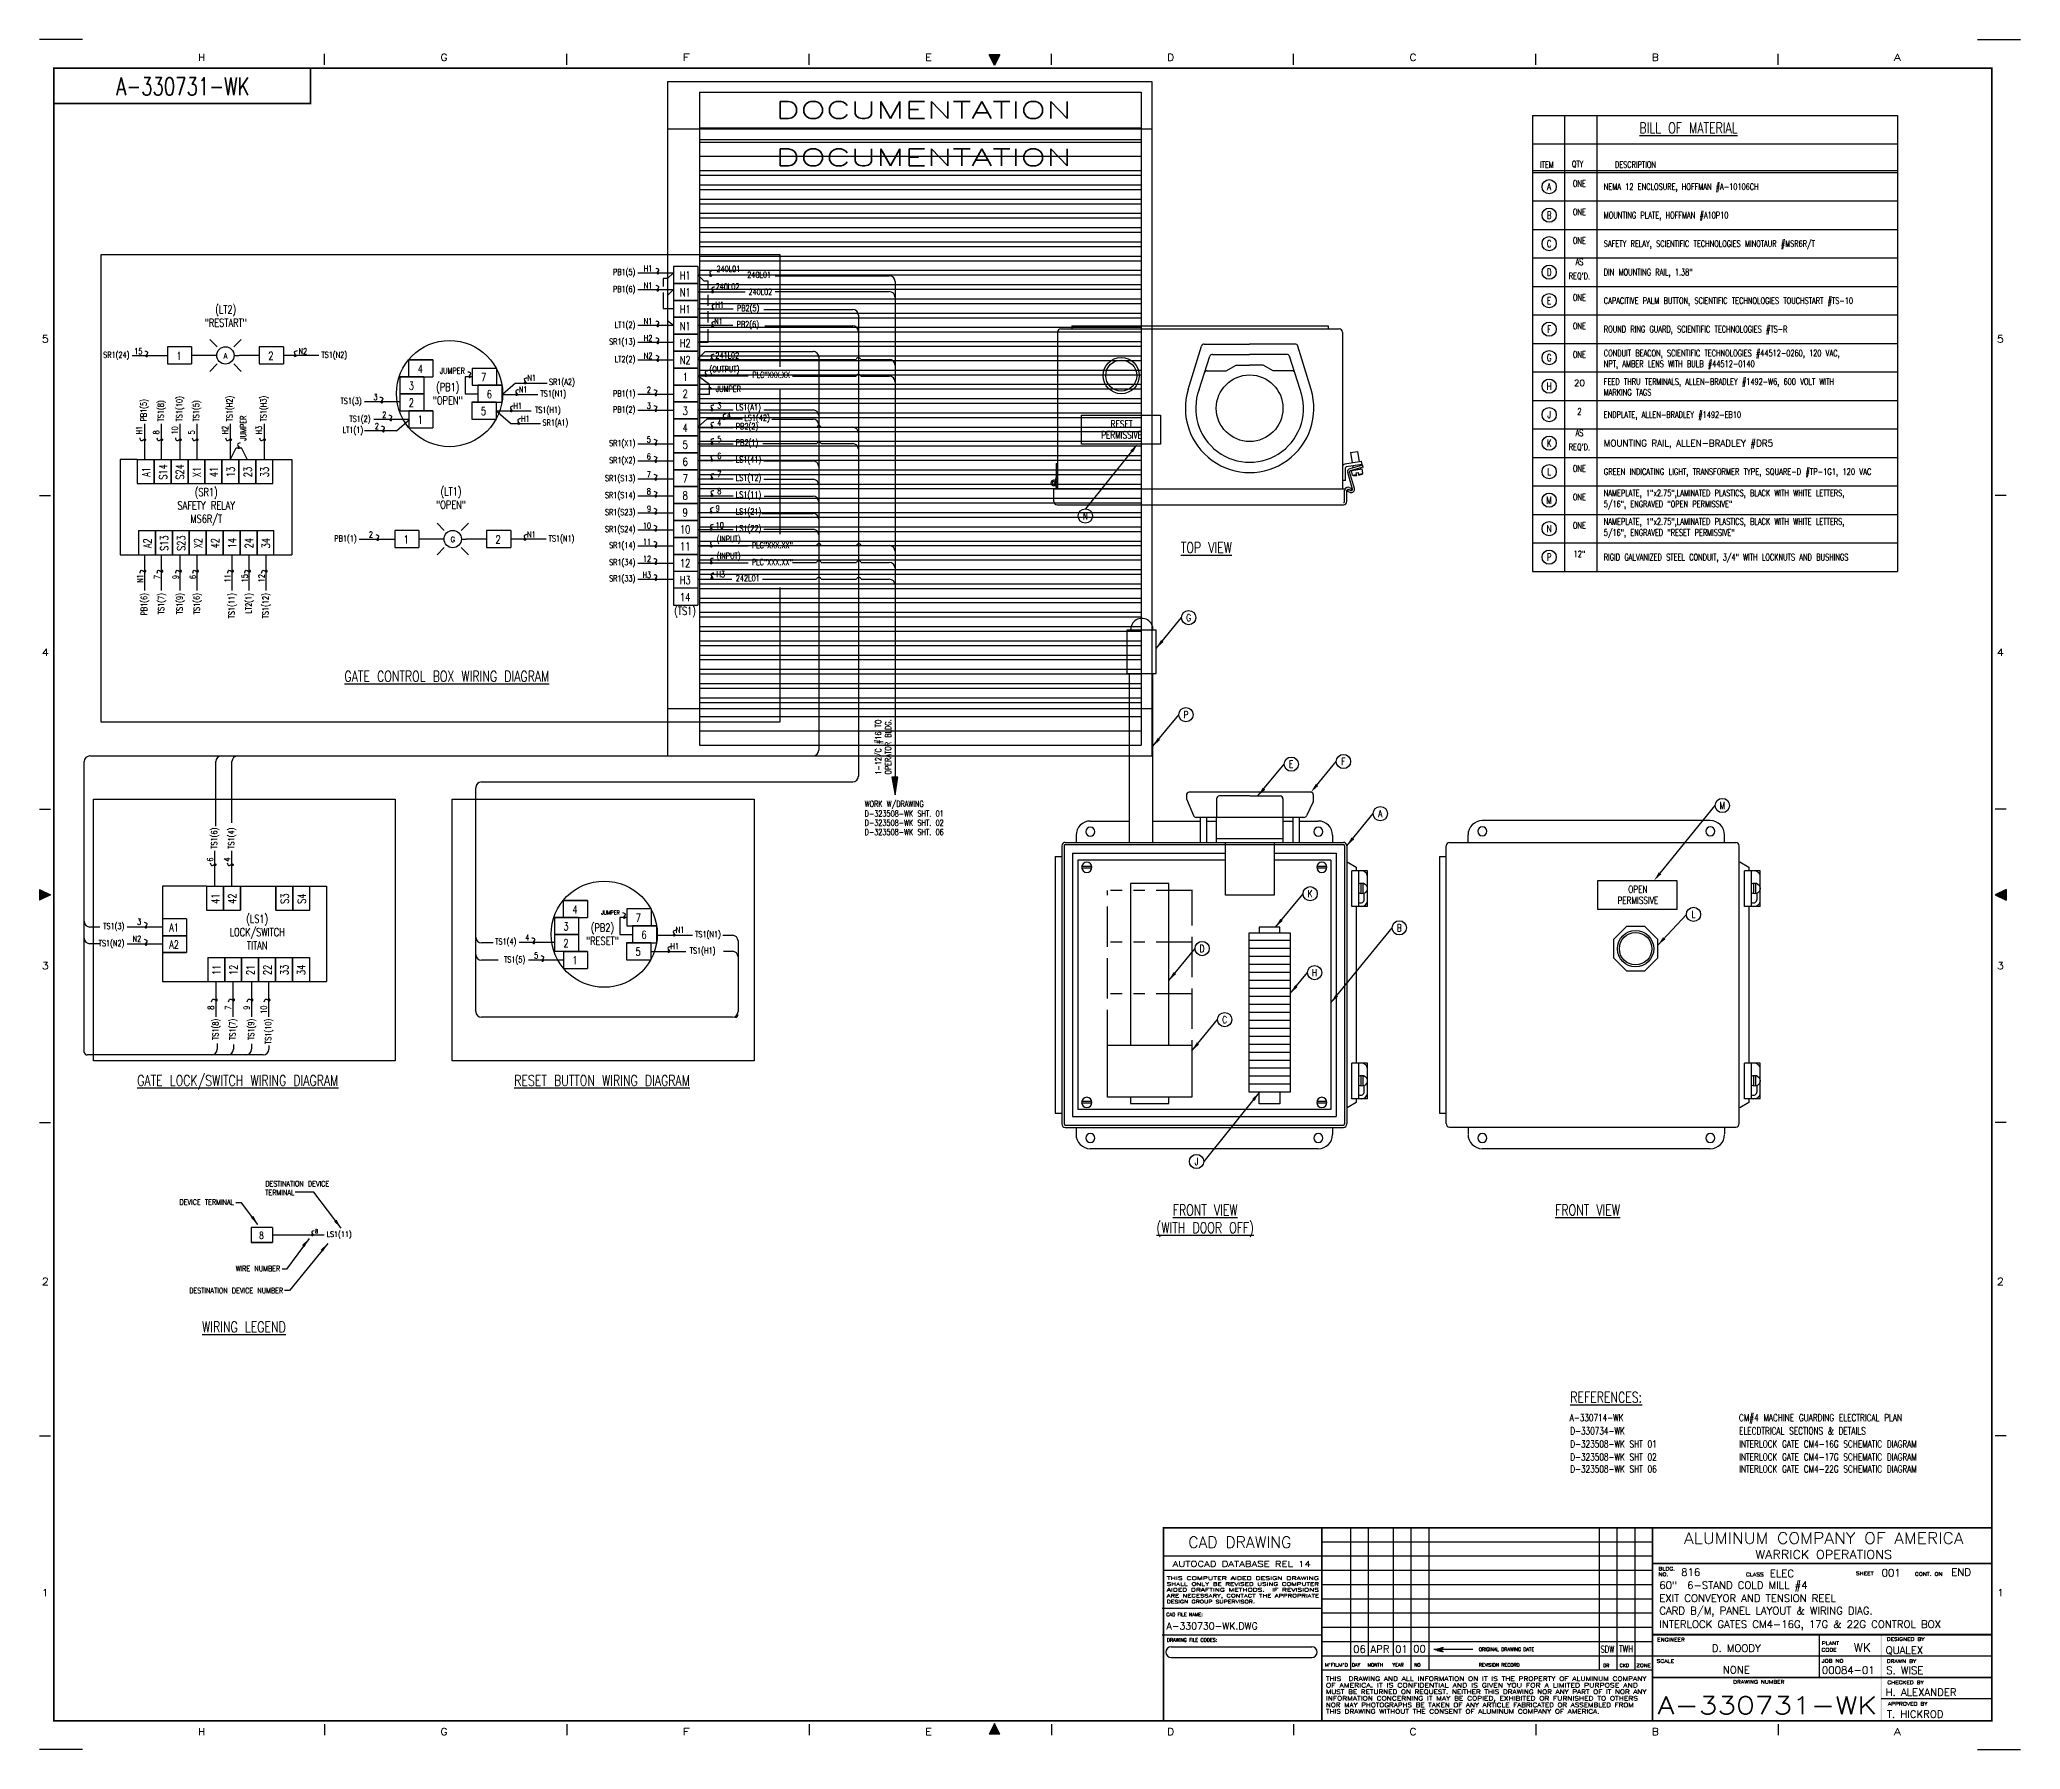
# Paper-space layout 'Layout1' of a CAD drawing. Extents: x 0 to 34.8, y 0 to 30.
# The model-space entities are those that its viewports show. They can reach past a viewport. Long polylines and large blocks are cut down to what shows.
import ezdxf
from ezdxf.enums import TextEntityAlignment as Align

# ---------------------------------------------------------------- set-up
doc = ezdxf.new("R2010")
doc.units = 0
doc.header["$LTSCALE"] = 0.25
doc.header["$MEASUREMENT"] = 0
doc.linetypes.add('HIDDEN', pattern=[0.375, 0.25, -0.125])
doc.linetypes.add('PHANTOM', pattern=[2.5, 1.25, -0.25, 0.25, -0.25, 0.25, -0.25])
doc.layers.get('0').update_dxf_attribs({"linetype": 'CONTINUOUS'})
for name, color, linetype in [('DIM', 3, 'CONTINUOUS'), ('E2', 2, 'CONTINUOUS'), ('ELECNEW', 2, 'CONTINUOUS'), ('ELECTEXT', 3, 'CONTINUOUS'), ('TITLE', 4, 'CONTINUOUS'), ('TXT', 3, 'CONTINUOUS'), ('VP', 1, 'CONTINUOUS'), ('WBOR', 7, 'CONTINUOUS'), ('WBORDOC', 7, 'CONTINUOUS')]:
    doc.layers.add(name, color=color, linetype=linetype)
doc.layers.get('VP').freeze()
doc.styles.add('ROMAND', font='ROMAND')
doc.styles.add('ROMANS', font='ROMANS.shx')
doc.styles.add('SIMPLEX', font='txt.shx', dxfattribs={"width": 0.75})
doc.styles.get("Standard").update_dxf_attribs({"font": 'SIMPLEX'})
doc.styles.add('TITLEBLOCK', font='SIMPLEX.shx')
doc.dimstyles.get("Standard").update_dxf_attribs({"dimtxt": 0.18, "dimasz": 0.18, "dimexe": 0.18, "dimexo": 0.0625, "dimgap": 0.09, "dimtad": 0, "dimtih": 1, "dimtoh": 1, "dimdec": 4, "dimzin": 0, "dimtxsty": 'STANDARD', "dimcen": 0.09, "dimazin": 3, "dimtfac": 1, "dimtdec": 4, "dimtofl": 0, "dimtmove": 0, "dimatfit": 3, "dimtolj": 1, "dimtzin": 0})

psp = doc.layouts.get("Layout1")

# ---------------------------------------------------------------- texts
at = {"layer": 'ELECTEXT', "insert": (28.067, 28.544), "char_height": 0.1875, "width": 5.3125, "attachment_point": 1, "style": 'SIMPLEX'}
psp.add_mtext('\\LBILL OF MATERIAL', dxfattribs=at)
at = {"layer": 'TITLE', "style": 'SIMPLEX', "width": 0.75}
psp.add_text('%%uREFERENCES:', height=0.1875, dxfattribs=at).set_placement((26.853, 6.085))
at = {"layer": 'TITLE', "char_height": 0.1875, "width": 5.3125, "style": 'SIMPLEX'}
for s, insert, attachment_point in [('\\LTOP VIEW', (20.022, 21.18), 1), ('\\LGATE CONTROL BOX WIRING DIAGRAM', (7.145, 18.923), 2), ('\\LGATE LOCK/SWITCH WIRING DIAGRAM', (3.477, 11.83), 2), ('\\LRESET BUTTON WIRING DIAGRAM', (9.867, 11.83), 2), ('\\LFRONT VIEW\\P(WITH DOOR OFF)', (20.449, 9.558), 2), ('\\LFRONT VIEW', (26.589, 9.558), 1), ('\\LWIRING LEGEND', (2.849, 7.507), 1)]:
    psp.add_mtext(s, dxfattribs=dict(at, insert=insert, attachment_point=attachment_point))
at = {"layer": 'TXT', "style": 'SIMPLEX', "width": 0.75}
for s, height, p in [('ONE', 0.1125, (27.014, 27.419)), ('ONE', 0.1125, (27.014, 26.919)), ('ONE', 0.1125, (27.014, 26.419)), ('AS', 0.1125, (27.014, 26.044)), ("REQ'D.", 0.1125, (27.014, 25.794)), ('ONE', 0.1125, (27.014, 25.419)), ('ONE', 0.1125, (27.014, 24.919)), ('ONE', 0.1125, (27.014, 24.419)), ('2', 0.113, (27.014, 23.419)), ('AS', 0.1125, (27.014, 23.044)), ("REQ'D.", 0.1125, (27.014, 22.794)), ('ONE', 0.1125, (27.014, 22.419)), ('ONE', 0.1125, (27.014, 21.919)), ('ONE', 0.1125, (27.014, 21.419)), ('12"', 0.1125, (27.014, 20.919))]:
    psp.add_text(s, height=height, dxfattribs=at).set_placement(p, align=Align.CENTER)
at = {"layer": 'TXT', "style": 'SIMPLEX'}
for s, height, width, p in [('NEMA 12 ENCLOSURE, HOFFMAN #A-10106CH', 0.1125, 0.75, (27.442, 27.363)), ('MOUNTING PLATE, HOFFMAN #A10P10', 0.1125, 0.75, (27.442, 26.863)), ('SAFETY RELAY, SCIENTIFIC TECHNOLOGIES MINOTAUR #MSR6R/T', 0.1125, 0.75, (27.442, 26.363)), ('DIN MOUNTING RAIL, 1.38"', 0.1125, 0.75, (27.442, 25.863)), ('CAPACITIVE PALM BUTTON, SCIENTIFIC TECHNOLOGIES TOUCHSTART #TS-10', 0.1125, 0.75, (27.442, 25.363)), ('ROUND RING GUARD, SCIENTIFIC TECHNOLOGIES #TS-R', 0.1125, 0.75, (27.442, 24.863)), ('CONDUIT BEACON, SCIENTIFIC TECHNOLOGIES #44512-0260, 120 VAC, ', 0.1125, 0.75, (27.442, 24.443)), ('NPT, AMBER LENS WITH BULB #44512-0140', 0.1125, 0.75, (27.442, 24.255)), ('FEED THRU TERMINALS, ALLEN-BRADLEY #1492-W6, 600 VOLT WITH ', 0.1125, 0.75, (27.442, 23.943)), ('MARKING TAGS', 0.1125, 0.75, (27.442, 23.755)), ('ENDPLATE, ALLEN-BRADLEY #1492-EB10', 0.1125, 0.75, (27.442, 23.363)), ('GREEN INDICATING LIGHT, TRANSFORMER TYPE, SQUARE-D #TP-1G1, 120 VAC', 0.1125, 0.6875, (27.442, 22.363)), ('5/16", ENGRAVED "OPEN PERMISSIVE"', 0.1125, 0.75, (27.442, 21.795)), ('NAMEPLATE, 1"x2.75",LAMINATED PLASTICS, BLACK WITH WHITE LETTERS, ', 0.1125, 0.75, (27.442, 21.988)), ('NAMEPLATE, 1"x2.75",LAMINATED PLASTICS, BLACK WITH WHITE LETTERS, ', 0.1125, 0.75, (27.442, 21.488)), ('5/16", ENGRAVED "RESET PERMISSIVE"', 0.1125, 0.75, (27.442, 21.295)), ('RIGID GALVANIZED STEEL CONDUIT, 3/4" WITH LOCKNUTS AND BUSHINGS', 0.1125, 0.75, (27.442, 20.863)), ('A-330714-WK', 0.125, 0.75, (26.843, 5.757)), ('D-330734-WK', 0.125, 0.75, (26.853, 5.526)), ('CM#4 MACHINE GUARDING ELECTRICAL PLAN', 0.125, 0.75, (29.813, 5.757)), ('ELECDTRICAL SECTIONS & DETAILS', 0.125, 0.75, (29.815, 5.526)), ('D-323508-WK SHT 01', 0.125, 0.75, (26.853, 5.297)), ('INTERLOCK GATE CM4-16G SCHEMATIC DIAGRAM', 0.125, 0.75, (29.815, 5.297)), ('D-323508-WK SHT 02', 0.125, 0.75, (26.853, 5.068)), ('D-323508-WK SHT 06', 0.125, 0.75, (26.853, 4.856)), ('INTERLOCK GATE CM4-17G SCHEMATIC DIAGRAM', 0.125, 0.75, (29.815, 5.068)), ('INTERLOCK GATE CM4-22G SCHEMATIC DIAGRAM', 0.125, 0.75, (29.815, 4.856))]:
    psp.add_text(s, height=height, dxfattribs=dict(at, width=width)).set_placement(p)
at = {"layer": 'TXT', "style": 'ROMANS'}
psp.add_text('20', height=0.1125, dxfattribs=at).set_placement((27.014, 23.919), align=Align.CENTER)
psp.add_text('MOUNTING RAIL, ALLEN-BRADLEY #DR5', height=0.1125, dxfattribs=at).set_placement((27.442, 22.863))
at = {"layer": 'TXT', "style": 'SIMPLEX'}
for s, insert, char_height, width, attachment_point in [('ITEM', (26.321, 27.751), 0.1125, 4.83272, 7), ('QTY', (26.882, 27.751), 0.1125, 4.83272, 7), ('DESCRIPTION', (27.636, 27.751), 0.1125, 4.83272, 7), ('DESTINATION DEVICE TERMINAL', (3.959, 9.723), 0.09375, 1.46908, 7), ('DEVICE TERMINAL', (3.409, 9.65), 0.09375, 1.09097, 3), ('8', (3.891, 9.082), 0.125, 0.375, 2), ('8', (4.833, 9.127), 0.0703, 0.25, 1), ('LS1(11)', (5.035, 9.087), 0.0938, 0.3125, 1), ('WIRE NUMBER', (4.22, 8.483), 0.09375, 1.31649, 3), ('DESTINATION DEVICE NUMBER', (4.272, 8.097), 0.09375, 1.72105, 3)]:
    psp.add_mtext(s, dxfattribs=dict(at, insert=insert, char_height=char_height, width=width, attachment_point=attachment_point))
at = {"layer": 'WBORDOC', "linetype": 'CONTINUOUS', "style": 'TITLEBLOCK', "width": 1.438735}
psp.add_text('DOCUMENTATION', height=0.3, dxfattribs=at).set_placement((12.911, 28.614), (18.111, 28.614), align=Align.FIT)

msp = doc.modelspace()

# ---------------------------------------------------------------- texts
at = {"layer": 'ELECNEW', "style": 'SIMPLEX', "width": 0.75}
for s, height, p in [('(TS1)', 0.2813, (45.458, 28.997)), ('PERMISSIVE', 0.25, (-5.997, 22.3)), ('RESET', 0.25, (-5.997, 22.683)), ('OPEN', 0.25, (12.117, 6.35)), ('PERMISSIVE', 0.25, (12.117, 5.967))]:
    msp.add_text(s, height=height, dxfattribs=at).set_placement(p, align=Align.CENTER)
for s, p in [('1-12/C #16 TO ', (52.343, 23.392)), ('OPERATOR BLDG.', (52.687, 23.392))]:
    msp.add_text(s, height=0.21094, rotation=90, dxfattribs=at).set_placement(p)
for s, p in [('WORK W/DRAWING', (51.759, 22.257)), ('D-323508-WK SHT. 01', (51.759, 21.918)), ('D-323508-WK SHT. 02', (51.759, 21.595)), ('D-323508-WK SHT. 06', (51.759, 21.271))]:
    msp.add_text(s, height=0.21094, dxfattribs=at).set_placement(p)
at = {"layer": 'ELECNEW', "width": 4.5, "attachment_point": 2, "style": 'SIMPLEX'}
for s, insert, char_height in [('(LT2)\\P"RESTART"', (29.342, 39.859), 0.2812), ('(PB1)\\P"OPEN"', (37.132, 37.133), 0.2812), ('(SR1)\\PSAFETY RELAY\\PMS6R/T ', (28.657, 33.445), 0.28125), ('(LT1)\\P"OPEN"', (37.247, 33.469), 0.2812), ('(LS1)\\PLOCK/SWITCH\\PTITAN ', (30.446, 18.471), 0.28125), ('(PB2)\\P"RESET"', (42.559, 18.162), 0.2812)]:
    msp.add_mtext(s, dxfattribs=dict(at, insert=insert, char_height=char_height))
at = {"layer": 'ELECTEXT', "style": 'SIMPLEX'}
for s, insert, char_height, width, attachment_point in [('PB1(5)', (43.715, 41.134), 0.2109, 0.70312, 3), ('H1', (44.312, 41.258), 0.2109, 0.70312, 3), ('H1', (45.463, 41.051), 0.2812, 0.84375, 2), ('240L01', (46.558, 41.244), 0.2109, 0.6875, 1), ('240L01', (47.64, 41.034), 0.2109, 0.6875, 1), ('PB1(6)', (43.715, 40.535), 0.2109, 0.70312, 3), ('N1', (44.312, 40.658), 0.2109, 0.70312, 3), ('N1', (45.463, 40.456), 0.2812, 0.84375, 2), ('240L02', (46.529, 40.623), 0.2109, 0.6875, 1), ('240L02', (47.68, 40.436), 0.2109, 0.6875, 1), ('H1', (45.463, 39.862), 0.2812, 0.84375, 2), ('H1', (46.823, 39.986), 0.2109, 0.70312, 3), ('PB2(5)', (47.28, 39.868), 0.2109, 0.70312, 1), ('LT1(2)', (43.715, 39.285), 0.2109, 0.70312, 3), ('N1', (44.312, 39.408), 0.2109, 0.70312, 3), ('N1', (45.463, 39.268), 0.2812, 0.84375, 2), ('N1', (46.783, 39.406), 0.2109, 0.70312, 3), ('PB2(6)', (47.266, 39.301), 0.2109, 0.70312, 1), ('SR1(24)', (25.963, 38.228), 0.2109, 0.70312, 3), ('15', (26.42, 38.352), 0.2109, 0.70312, 3), ('1', (27.703, 38.226), 0.281, 0.84375, 2), ('2', (30.925, 38.226), 0.281, 0.84375, 2), ('N2', (32.197, 38.352), 0.2109, 0.70312, 3), ('TS1(N2)', (32.699, 38.228), 0.2109, 0.6875, 1), ('SR1(13)', (43.715, 38.692), 0.2109, 0.70312, 3), ('H2', (44.312, 38.816), 0.2109, 0.70312, 3), ('H2', (45.463, 38.673), 0.2812, 0.84375, 2), ('4', (36.166, 37.771), 0.281, 0.84375, 2), ('JUMPER', (37.732, 37.67), 0.2109, 0.70312, 3), ('LT2(2)', (43.715, 38.074), 0.2109, 0.6875, 3), ('N2', (44.312, 38.198), 0.2109, 0.70312, 3), ('N2', (45.463, 38.079), 0.2812, 0.84375, 2), ('(OUTPUT)', (47.367, 37.724), 0.2109, 0.70312, 3), ('241L02', (47.358, 38.206), 0.2109, 0.7031, 3), ('3', (35.853, 37.178), 0.281, 0.84375, 2), ('7', (38.395, 37.476), 0.281, 0.84375, 2), ('6', (38.591, 36.882), 0.281, 0.84375, 2), ('N1', (39.927, 37.006), 0.2109, 0.70312, 3), ('N1', (40.225, 37.419), 0.2109, 0.70312, 3), ('TS1(N1)', (40.384, 36.867), 0.2109, 0.70312, 1), ('SR1(A2)', (40.682, 37.278), 0.2109, 0.70312, 1), ('PB1(1)', (43.715, 36.869), 0.2109, 0.70312, 3), ('2', (44.258, 36.999), 0.211, 0.70312, 3), ('2', (45.463, 36.89), 0.281, 0.84375, 2), ('1', (45.463, 37.485), 0.281, 0.84375, 2), ('JUMPER', (47.417, 37.033), 0.2109, 0.70312, 3), ('PLC"XXX.XX', (47.816, 37.523), 0.2109, 0.7031, 1), ('TS1(3)', (34.112, 36.608), 0.2109, 0.70312, 3), ('3', (34.666, 36.747), 0.211, 0.70312, 3), ('2', (35.853, 36.584), 0.281, 0.84375, 2), ('5', (38.385, 36.29), 0.281, 0.84375, 2), ('H1', (39.739, 36.433), 0.2109, 0.70312, 3), ('TS1(H1)', (40.195, 36.292), 0.2109, 0.70312, 1), ('PB1(2)', (43.715, 36.311), 0.2109, 0.70312, 3), ('3', (44.258, 36.441), 0.211, 0.70312, 3), ('3', (45.463, 36.296), 0.281, 0.84375, 2), ('3', (46.586, 36.449), 0.211, 0.70312, 1), ('LS1(A1)', (47.24, 36.386), 0.2109, 0.75, 1), ('LT1(1)', (34.166, 35.59), 0.2109, 0.70312, 3), ('TS1(2)', (34.424, 35.981), 0.2109, 0.70312, 3), ('2', (34.714, 35.724), 0.211, 0.70312, 3), ('2', (34.977, 36.122), 0.211, 0.70312, 3), ('1', (36.169, 35.987), 0.281, 0.84375, 2), ('H1', (40.002, 35.986), 0.2109, 0.70312, 3), ('SR1(A1)', (40.454, 35.852), 0.2109, 0.70312, 1), ('4', (45.463, 35.702), 0.281, 0.84375, 2), ('4', (46.586, 35.843), 0.211, 0.70312, 1), ('4', (46.923, 36.112), 0.211, 0.70312, 1), ('PB2(2)', (47.24, 35.721), 0.2109, 0.70312, 1), ('LS1(42)', (47.538, 36.019), 0.2109, 0.70312, 1), ('SR1(X1)', (43.715, 35.129), 0.2109, 0.70312, 3), ('5', (44.258, 35.259), 0.211, 0.70312, 3), ('5', (45.463, 35.107), 0.281, 0.84375, 2), ('5', (46.586, 35.271), 0.211, 0.70312, 1), ('PB2(1)', (47.24, 35.148), 0.2109, 0.70312, 1), ('SR1(X2)', (43.715, 34.53), 0.2109, 0.70312, 3), ('6', (44.258, 34.66), 0.211, 0.70312, 3), ('6', (45.463, 34.513), 0.281, 0.84375, 2), ('6', (46.586, 34.678), 0.211, 0.70312, 1), ('LS1(41)', (47.24, 34.556), 0.2109, 0.70312, 1), ('SR1(S13)', (43.715, 33.899), 0.2109, 0.70312, 3), ('7', (44.258, 34.029), 0.211, 0.70312, 3), ('8', (44.258, 33.436), 0.211, 0.70312, 3), ('7', (45.463, 33.919), 0.281, 0.84375, 2), ('7', (46.586, 34.037), 0.211, 0.70312, 1), ('8', (46.586, 33.445), 0.211, 0.70312, 1), ('LS1(12)', (47.24, 33.915), 0.2109, 0.70312, 1), ('LS1(11)', (47.24, 33.323), 0.2109, 0.70312, 1), ('SR1(S14)', (43.715, 33.306), 0.2109, 0.70312, 3), ('SR1(S23)', (43.715, 32.707), 0.2109, 0.70312, 3), ('9', (44.267, 32.827), 0.211, 0.70312, 3), ('8', (45.463, 33.324), 0.281, 0.84375, 2), ('9', (45.463, 32.73), 0.281, 0.84375, 2), ('9', (46.533, 32.836), 0.211, 0.70312, 1), ('LS1(21)', (47.24, 32.73), 0.2109, 0.7031, 1), ('SR1(S24)', (43.715, 32.112), 0.2109, 0.70312, 3), ('10', (44.267, 32.232), 0.2109, 0.70312, 3), ('10', (45.463, 32.136), 0.2812, 0.84375, 2), ('10', (46.533, 32.243), 0.2109, 0.70312, 1), ('LS1(22)', (47.24, 32.138), 0.2109, 0.7031, 1), ('PB1(1)', (33.937, 31.784), 0.2109, 0.70312, 3), ('2', (34.507, 31.923), 0.211, 0.70312, 3), ('1', (35.677, 31.782), 0.281, 0.84375, 2), ('2', (38.899, 31.782), 0.281, 0.84375, 2), ('N1', (40.217, 31.923), 0.2109, 0.70312, 3), ('TS1(N1)', (40.673, 31.784), 0.2109, 0.70312, 1), ('SR1(14)', (43.715, 31.546), 0.2109, 0.70312, 3), ('11', (44.267, 31.666), 0.2109, 0.70312, 3), ('11', (45.463, 31.541), 0.2812, 0.84375, 2), ('(INPUT)', (46.57, 31.766), 0.2109, 0.70312, 1), ('PLC"XXX.XX"', (47.802, 31.547), 0.21094, 0.7031, 1), ('SR1(34)', (43.715, 30.948), 0.2109, 0.6875, 3), ('12', (44.267, 31.068), 0.2109, 0.70312, 3), ('12', (45.463, 30.951), 0.2812, 0.875, 2), ('(INPUT)', (46.57, 31.175), 0.2109, 0.70312, 1), ('PLC"XXX.XX"', (47.802, 30.957), 0.21094, 0.7031, 1), ('SR1(33)', (43.715, 30.383), 0.2109, 0.6875, 3), ('H3', (44.267, 30.503), 0.2109, 0.70312, 3), ('H3', (45.463, 30.357), 0.2812, 0.875, 2), ('H3', (46.559, 30.526), 0.2109, 0.70312, 1), ('242L01', (47.24, 30.391), 0.2109, 0.6875, 1), ('14', (45.463, 29.759), 0.2812, 0.875, 2), ('4', (41.593, 18.801), 0.281, 0.84375, 2), ('TS1(3)', (25.785, 18.179), 0.2109, 0.70312, 3), ('3', (26.374, 18.335), 0.211, 0.7031, 3), ('A1', (27.528, 18.161), 0.2812, 0.84375, 2), ('3', (41.28, 18.207), 0.281, 0.84375, 2), ('JUMPER', (42.843, 18.618), 0.1406, 0.42188, 2), ('7', (43.822, 18.505), 0.281, 0.84375, 2), ('TS1(N2)', (25.785, 17.58), 0.2109, 0.7031, 3), ('N2', (26.374, 17.736), 0.2109, 0.7031, 3), ('A2', (27.528, 17.567), 0.2812, 0.84375, 2), ('TS1(4)', (39.539, 17.638), 0.2109, 0.70312, 3), ('4', (39.996, 17.779), 0.211, 0.70312, 3), ('2', (41.28, 17.613), 0.281, 0.84375, 2), ('6', (44.018, 17.911), 0.281, 0.84375, 2), ('H1', (45.242, 17.477), 0.2109, 0.70312, 3), ('N1', (45.43, 18.05), 0.2109, 0.70312, 3), ('TS1(N1)', (45.811, 17.896), 0.2109, 0.70312, 1), ('TS1(5)', (39.851, 17.01), 0.2109, 0.70312, 3), ('5', (40.307, 17.154), 0.211, 0.70312, 3), ('1', (41.596, 17.016), 0.281, 0.84375, 2), ('5', (43.812, 17.32), 0.281, 0.84375, 2), ('TS1(H1)', (45.622, 17.321), 0.2109, 0.70312, 1)]:
    msp.add_mtext(s, dxfattribs=dict(at, insert=insert, char_height=char_height, width=width, attachment_point=attachment_point))
at = {"layer": 'ELECTEXT', "rotation": 90, "style": 'SIMPLEX'}
for s, insert, char_height, width, attachment_point in [('PB1(5)', (26.356, 35.784), 0.2109, 0.70312, 1), ('TS1(8)', (26.956, 35.784), 0.2109, 0.7031, 1), ('TS1(10)', (27.607, 35.784), 0.2109, 0.70312, 1), ('TS1(5)', (28.197, 35.784), 0.2109, 0.70312, 1), ('TS1(H2)', (29.369, 35.784), 0.2109, 0.70312, 1), ('TS1(H3)', (30.558, 35.784), 0.2109, 0.6875, 1), ('H1', (26.199, 35.328), 0.2109, 0.70312, 1), ('10', (27.449, 35.328), 0.2109, 0.70312, 1), ('H2', (29.211, 35.328), 0.2109, 0.70312, 1), ('JUMPER', (29.847, 35.988), 0.2109, 0.70312, 3), ('H3', (30.4, 35.328), 0.2109, 0.70312, 1), ('8', (26.798, 35.328), 0.211, 0.70312, 1), ('5', (28.039, 35.328), 0.211, 0.70312, 1), ('A1', (26.407, 34.011), 0.2812, 0.84375, 2), ('S14', (27.001, 34.011), 0.2812, 0.8438, 2), ('S24', (27.595, 34.011), 0.2812, 0.84375, 2), ('X1', (28.19, 34.011), 0.2812, 0.84375, 2), ('41', (28.784, 34.011), 0.2812, 0.84375, 2), ('13', (29.378, 34.011), 0.2812, 0.84375, 2), ('23', (29.973, 34.011), 0.2812, 0.84375, 2), ('33', (30.567, 34.011), 0.2812, 0.84375, 2), ('A2', (26.451, 31.511), 0.2812, 0.84375, 2), ('S13', (27.045, 31.511), 0.2812, 0.8438, 2), ('S23', (27.64, 31.511), 0.2812, 0.84375, 2), ('X2', (28.234, 31.511), 0.2812, 0.84375, 2), ('42', (28.828, 31.511), 0.2812, 0.84375, 2), ('14', (29.423, 31.511), 0.2812, 0.84375, 2), ('24', (30.017, 31.511), 0.2812, 0.84375, 2), ('34', (30.611, 31.511), 0.2812, 0.84375, 2), ('N1', (26.229, 30.122), 0.2109, 0.70312, 1), ('7', (26.828, 30.251), 0.211, 0.70312, 1), ('9', (27.479, 30.251), 0.211, 0.70312, 1), ('6', (28.078, 30.251), 0.211, 0.70312, 1), ('11', (29.302, 30.139), 0.2109, 0.70312, 1), ('15', (29.901, 30.139), 0.2109, 0.70312, 1), ('12', (30.491, 30.139), 0.2109, 0.70312, 1), ('PB1(6)', (26.368, 29.763), 0.2109, 0.70312, 3), ('TS1(7)', (26.967, 29.763), 0.2109, 0.7031, 3), ('TS1(9)', (27.618, 29.763), 0.2109, 0.70312, 3), ('TS1(6)', (28.217, 29.763), 0.2109, 0.70312, 3), ('TS1(11)', (29.441, 29.763), 0.2109, 0.70312, 3), ('LT2(1)', (30.04, 29.763), 0.2109, 0.70312, 3), ('TS1(12)', (30.63, 29.763), 0.2109, 0.6875, 3), ('TS1(6)', (28.829, 20.787), 0.2109, 0.70312, 1), ('TS1(4)', (29.428, 20.787), 0.2109, 0.70312, 1), ('6', (28.686, 20.481), 0.211, 0.70312, 3), ('4', (29.285, 20.481), 0.211, 0.70312, 3), ('41', (28.837, 19.037), 0.2812, 0.84375, 2), ('42', (29.431, 19.037), 0.2812, 0.84375, 2), ('S3', (31.272, 19.037), 0.2812, 0.84375, 2), ('S4', (31.867, 19.037), 0.2812, 0.84375, 2), ('12', (29.475, 16.537), 0.2812, 0.84375, 2), ('22', (30.664, 16.537), 0.2812, 0.84375, 2), ('33', (31.258, 16.537), 0.2812, 0.84375, 2), ('34', (31.853, 16.537), 0.2812, 0.84375, 2), ('11', (28.881, 16.537), 0.2812, 0.84375, 2), ('21', (30.07, 16.537), 0.2812, 0.84375, 2), ('8', (28.718, 15.282), 0.211, 0.70312, 3), ('TS1(8)', (28.876, 14.826), 0.2109, 0.70312, 3), ('7', (29.317, 15.282), 0.211, 0.70312, 3), ('TS1(7)', (29.475, 14.826), 0.2109, 0.70312, 3), ('9', (29.969, 15.282), 0.211, 0.70312, 3), ('TS1(9)', (30.126, 14.826), 0.2109, 0.70312, 3), ('10', (30.568, 15.282), 0.2109, 0.70312, 3), ('TS1(10)', (30.725, 14.826), 0.2109, 0.70312, 3)]:
    msp.add_mtext(s, dxfattribs=dict(at, insert=insert, char_height=char_height, width=width, attachment_point=attachment_point))

# ---------------------------------------------------------------- blocks, each defined once
blk = doc.blocks.new('BAL2')
blk.add_circle((0, 0), 0.125)
blk = doc.blocks.new('A1_ISS_F')
at = {"layer": 'WBOR'}
for p, q in [((0.75, 30), (0, 30)), ((34, 30), (34.75, 30)), ((5, 29.56), (5, 29.75)), ((9.25, 29.56), (9.25, 29.75)), ((13.5, 29.56), (13.5, 29.75)), ((16.846, 29.735), (16.656, 29.735)), ((16.751, 29.545), (16.656, 29.735)), ((16.846, 29.735), (16.751, 29.545)), ((17.75, 29.56), (17.75, 29.75)), ((22, 29.56), (22, 29.75)), ((26.25, 29.56), (26.25, 29.75)), ((30.5, 29.56), (30.5, 29.75)), ((0, 22), (0.19, 22)), ((34.5, 22), (34.31, 22)), ((0, 16.5), (0.19, 16.5)), ((34.5, 16.5), (34.31, 16.5)), ((0, 15.09), (0.19, 14.995)), ((0, 15.09), (0, 14.9)), ((0.19, 14.995), (0, 14.9)), ((34.5, 15.09), (34.31, 14.995)), ((34.31, 14.995), (34.5, 14.9)), ((34.5, 15.09), (34.5, 14.9)), ((0, 11), (0.19, 11)), ((34.5, 11), (34.31, 11)), ((0, 5.5), (0.19, 5.5)), ((34.5, 5.5), (34.31, 5.5)), ((19.852, 1.801), (22.319, 1.801)), ((19.852, 1.611), (22.319, 1.611)), ((5, 0.44), (5, 0.25)), ((9.25, 0.44), (9.25, 0.25)), ((13.5, 0.44), (13.5, 0.25)), ((16.751, 0.455), (16.656, 0.265)), ((16.846, 0.265), (16.751, 0.455)), ((17.75, 0.44), (17.75, 0.25)), ((22, 0.44), (22, 0.25)), ((26.25, 0.44), (26.25, 0.25)), ((30.5, 0.44), (30.5, 0.25)), ((0.75, 0), (0, 0)), ((16.846, 0.265), (16.656, 0.265)), ((34, 0), (34.75, 0))]:
    blk.add_line(p, q, dxfattribs=at)
at = {"layer": 'WBOR', "linetype": 'CONTINUOUS'}
for p, q in [((19.715, 3.888), (19.715, 0.513)), ((22.997, 3.876), (22.997, 1.388)), ((23.309, 3.876), (23.309, 1.638)), ((23.747, 3.876), (23.747, 1.638)), ((24.059, 3.876), (24.059, 1.388)), ((24.372, 3.876), (24.372, 1.638)), ((27.359, 3.886), (27.359, 1.388)), ((27.672, 3.886), (27.672, 1.388)), ((27.984, 3.886), (27.984, 1.388)), ((28.297, 3.638), (22.497, 3.638)), ((22.497, 3.388), (19.715, 3.388)), ((22.497, 3.138), (19.715, 3.138)), ((28.297, 3.388), (22.497, 3.388)), ((28.297, 3.138), (22.497, 3.138)), ((28.297, 2.888), (22.497, 2.888)), ((22.477, 2.474), (19.696, 2.474)), ((28.297, 2.638), (22.497, 2.638)), ((28.297, 2.388), (22.497, 2.388)), ((28.297, 2.138), (22.497, 2.138)), ((19.696, 2.008), (22.477, 2.008)), ((28.297, 1.888), (22.497, 1.888)), ((25.144, 1.752), (24.461, 1.752)), ((24.49, 1.759), (24.59, 1.759)), ((24.49, 1.745), (24.59, 1.745)), ((24.518, 1.766), (24.6, 1.766)), ((24.518, 1.738), (24.6, 1.738)), ((24.546, 1.773), (24.609, 1.773)), ((24.574, 1.78), (24.618, 1.78)), ((24.602, 1.787), (24.627, 1.787)), ((31.221, 2.013), (31.221, 1.268)), ((28.297, 1.638), (22.497, 1.638)), ((24.372, 1.638), (24.372, 1.388)), ((24.546, 1.731), (24.609, 1.731)), ((24.574, 1.723), (24.618, 1.723)), ((24.602, 1.716), (24.627, 1.716)), ((34.247, 1.638), (28.297, 1.638)), ((28.297, 1.388), (22.497, 1.388)), ((34.247, 0.888), (32.309, 0.888))]:
    blk.add_line(p, q, dxfattribs=at)
at = {"layer": 'WBOR', "const_width": 0.03}
blk.add_lwpolyline([(34.25, 29.5), (0.25, 29.5), (0.25, 0.5), (34.25, 0.5)], close=True, dxfattribs=at)
for points in [[(0.25, 28.88), (4.75, 28.88), (4.75, 29.5)], [(19.715, 0.513), (19.715, 3.888), (34.247, 3.888)], [(22.497, 0.513), (22.497, 3.888)], [(28.297, 0.513), (28.297, 3.888)], [(28.297, 3.263), (34.247, 3.263)], [(28.297, 2.013), (34.247, 2.013)], [(34.247, 1.263), (28.297, 1.263)]]:
    blk.add_lwpolyline(points, dxfattribs=at)
at = {"layer": 'WBOR'}
for centre, start, end in [((19.852, 1.706), 90, 270), ((22.319, 1.706), 270, 90)]:
    blk.add_arc(centre, 0.095, start, end, dxfattribs=at)
for points in [[(16.751, 29.545), (16.656, 29.735), (16.846, 29.735)], [(0.19, 14.998), (0, 14.903), (0, 15.093)], [(34.31, 14.998), (34.5, 14.903), (34.5, 15.093)], [(16.751, 0.455), (16.656, 0.265), (16.846, 0.265)]]:
    blk.add_solid(points, dxfattribs=at)
blk.add_trace([(32.322, 2.013), (32.297, 2.013), (32.322, 0.513), (32.297, 0.513)], dxfattribs=at)
at = {"layer": 'WBORDOC', "linetype": 'CONTINUOUS'}
for p, q in [((11.014, 28.434), (19.514, 28.434)), ((11.014, 28.434), (11.014, 17.434)), ((11.576, 28.246), (19.326, 28.246)), ((11.576, 28.246), (11.576, 17.621)), ((19.326, 28.246), (19.326, 17.621)), ((19.514, 28.434), (19.514, 17.434)), ((11.576, 27.621), (19.326, 27.621)), ((11.576, 27.371), (19.326, 27.371)), ((11.576, 27.121), (19.326, 27.121)), ((11.576, 26.871), (19.326, 26.871)), ((11.576, 26.621), (19.326, 26.621)), ((11.576, 26.371), (19.326, 26.371)), ((11.576, 26.121), (19.326, 26.121)), ((11.576, 25.871), (19.326, 25.871)), ((11.576, 25.621), (19.326, 25.621)), ((11.576, 25.371), (19.326, 25.371)), ((11.576, 25.121), (19.326, 25.121)), ((11.576, 25.121), (19.326, 25.121)), ((11.576, 24.871), (19.326, 24.871)), ((11.576, 24.621), (19.326, 24.621)), ((11.576, 24.371), (19.326, 24.371)), ((11.576, 24.371), (19.326, 24.371)), ((11.576, 24.121), (19.326, 24.121)), ((11.576, 23.871), (19.326, 23.871)), ((11.576, 23.621), (19.326, 23.621)), ((11.576, 23.371), (19.326, 23.371)), ((11.576, 23.121), (19.326, 23.121)), ((11.576, 22.871), (19.326, 22.871)), ((11.576, 22.621), (19.326, 22.621)), ((11.576, 22.371), (19.326, 22.371)), ((11.576, 22.121), (19.326, 22.121)), ((11.576, 21.871), (19.326, 21.871)), ((11.576, 21.621), (19.326, 21.621)), ((11.576, 21.371), (19.326, 21.371)), ((11.576, 21.121), (19.326, 21.121)), ((11.576, 20.871), (19.326, 20.871)), ((11.576, 20.621), (19.326, 20.621)), ((11.576, 20.371), (19.326, 20.371)), ((11.576, 20.121), (19.326, 20.121)), ((11.576, 19.871), (19.326, 19.871)), ((11.576, 19.621), (19.326, 19.621)), ((11.576, 19.371), (19.326, 19.371)), ((11.576, 19.121), (19.326, 19.121)), ((11.576, 18.871), (19.326, 18.871)), ((11.576, 18.621), (19.326, 18.621)), ((11.576, 18.371), (19.326, 18.371)), ((11.576, 18.121), (19.326, 18.121)), ((11.576, 17.871), (19.326, 17.871)), ((11.014, 17.434), (19.514, 17.434)), ((11.576, 17.621), (19.326, 17.621))]:
    blk.add_line(p, q, dxfattribs=at)
at = {"layer": 'WBOR', "linetype": 'CONTINUOUS'}
for s, height, style, width, p, p2 in [('H', 0.125, 'ROMAND', 1.166667, (2.781, 29.625), (2.906, 29.625)), ('G', 0.125, 'ROMAND', 1.166667, (7.031, 29.625), (7.156, 29.625)), ('F', 0.125, 'ROMAND', 1.3125, (11.281, 29.625), (11.406, 29.625)), ('E', 0.125, 'ROMAND', 1.3125, (15.531, 29.625), (15.656, 29.625)), ('D', 0.125, 'ROMAND', 1.166667, (19.781, 29.625), (19.906, 29.625)), ('C', 0.125, 'ROMAND', 1.166667, (24.031, 29.625), (24.156, 29.625)), ('B', 0.125, 'ROMAND', 1.235294, (28.281, 29.625), (28.406, 29.625)), ('A', 0.125, 'ROMAND', 1.166667, (32.531, 29.625), (32.656, 29.625)), ('5', 0.125, 'ROMAND', 1.235294, (0.037, 24.687), (0.162, 24.687)), ('5', 0.125, 'ROMAND', 1.235294, (34.338, 24.687), (34.463, 24.687)), ('4', 0.125, 'ROMAND', 1.166667, (0.037, 19.187), (0.162, 19.187)), ('4', 0.125, 'ROMAND', 1.166667, (34.338, 19.187), (34.463, 19.187)), ('3', 0.125, 'ROMAND', 1.235294, (0.037, 13.687), (0.162, 13.687)), ('3', 0.125, 'ROMAND', 1.235294, (34.338, 13.687), (34.463, 13.687)), ('2', 0.125, 'ROMAND', 1.235294, (0.037, 8.147), (0.162, 8.147)), ('2', 0.125, 'ROMAND', 1.235294, (34.338, 8.147), (34.463, 8.147)), ('1', 0.125, 'ROMAND', 1.909091, (0.037, 2.687), (0.162, 2.687)), ('1', 0.125, 'ROMAND', 1.909091, (34.338, 2.687), (34.463, 2.687)), ('WK', 0.15, 'TITLEBLOCK', 1.105263, (31.826, 1.714), (32.126, 1.714)), ('THIS  DRAWING AND ALL INFORMATION ON IT IS THE PROPERTY OF ALUMINUM COMPANY', 0.075, 'TITLEBLOCK', 1.085458, (22.566, 1.203), (28.191, 1.203)), ('OF AMERICA. IT IS CONFIDENTIAL AND IS GIVEN YOU FOR A LIMITED PURPOSE AND', 0.075, 'TITLEBLOCK', 1.131365, (22.566, 1.088), (28.041, 1.088)), ('MUST BE RETURNED ON REQUEST. NEITHER THIS DRAWING NOR ANY PART OF IT NOR ANY', 0.075, 'TITLEBLOCK', 1.059704, (22.566, 0.973), (28.19, 0.973)), ('THIS DRAWING WITHOUT THE CONSENT OF ALUMINUM COMPANY OF AMERICA.', 0.075, 'TITLEBLOCK', 1.077787, (22.566, 0.628), (27.366, 0.628)), ('INFORMATION CONCERNING IT MAY BE COPIED, EXHIBITED OR FURNISHED TO OTHERS', 0.075, 'TITLEBLOCK', 1.112482, (22.566, 0.858), (28.041, 0.858)), ('NOR MAY PHOTOGRAPHS BE TAKEN OF ANY ARTICLE FABRICATED OR ASSEMBLED FROM', 0.075, 'TITLEBLOCK', 1.05146, (22.566, 0.743), (27.966, 0.743)), ('H', 0.125, 'ROMAND', 1.166667, (2.781, 0.25), (2.906, 0.25)), ('G', 0.125, 'ROMAND', 1.166667, (7.031, 0.25), (7.156, 0.25)), ('F', 0.125, 'ROMAND', 1.3125, (11.281, 0.25), (11.406, 0.25)), ('E', 0.125, 'ROMAND', 1.3125, (15.531, 0.25), (15.656, 0.25)), ('D', 0.125, 'ROMAND', 1.166667, (19.781, 0.25), (19.906, 0.25)), ('C', 0.125, 'ROMAND', 1.166667, (24.031, 0.25), (24.156, 0.25)), ('B', 0.125, 'ROMAND', 1.235294, (28.281, 0.25), (28.406, 0.25)), ('A', 0.125, 'ROMAND', 1.166667, (32.531, 0.25), (32.656, 0.25))]:
    blk.add_text(s, height=height, dxfattribs=dict(at, style=style, width=width)).set_placement(p, p2, align=Align.FIT)
at = {"layer": 'WBOR', "style": 'ROMAND'}
blk.add_text('CAD DRAWING', height=0.2, dxfattribs=at).set_placement((21.056, 3.535), align=Align.CENTER)
at = {"layer": 'WBOR', "style": 'ROMAND', "width": 1.1}
for s, height, p in [('ALUMINUM COMPANY OF AMERICA', 0.2, (31.301, 3.607)), ('WARRICK OPERATIONS', 0.15, (31.301, 3.345))]:
    blk.add_text(s, height=height, dxfattribs=at).set_placement(p, align=Align.CENTER)
at = {"layer": 'WBOR', "style": 'TITLEBLOCK'}
for s, width, p in [('BLDG.', 1.25, (28.401, 3.139)), ('NO. ', 1.25, (28.401, 3.042)), ('CLASS', 1.25, (29.937, 3.038)), ('SHEET', 1.25, (31.866, 3.058)), ('CONT. ON', 1.25, (32.899, 3.048)), ('DESIGN GROUP SUPERVISOR.', 1.33, (19.774, 2.563)), ('ENGINEER', 1.25, (28.378, 1.895)), ('CODE', 1.25, (31.26, 1.717)), ('PLANT', 1.25, (31.268, 1.832)), ('DESIGNED BY', 1.25, (32.406, 1.905)), ('SCALE', 1.25, (28.37, 1.519)), ('JOB NO', 1.25, (31.265, 1.522)), ('DRAWN BY', 1.25, (32.406, 1.519)), ('DRAWING NUMBER', 1.25, (29.711, 1.154)), ('CHECKED BY', 1.25, (32.416, 1.145)), ('APPROVED BY', 1.25, (32.426, 0.769))]:
    blk.add_text(s, height=0.06, dxfattribs=dict(at, width=width)).set_placement(p)
for s, width, p, p2 in [('THIS COMPUTER AIDED DESIGN DRAWING', 1.44517, (19.774, 2.974), (22.445, 2.974)), ('AIDED DRAFTING METHODS.  IF REVISIONS', 1.389338, (19.774, 2.769), (22.445, 2.769)), ('SHALL ONLY BE REVISED USING COMPUTER', 1.343426, (19.774, 2.871), (22.445, 2.871)), ('ARE NECESSARY, CONTACT THE APPROPRIATE', 1.255067, (19.774, 2.666), (22.445, 2.666)), ("M'FILM'D", 1.165174, (22.545, 1.452), (22.954, 1.452)), ('ZONE', 1.148841, (28.014, 1.443), (28.266, 1.443))]:
    blk.add_text(s, height=0.06, dxfattribs=dict(at, width=width)).set_placement(p, p2, align=Align.FIT)
for s, height, p in [('CAD FILE NAME:', 0.06, (19.768, 2.337)), ('DRAWING FILE CODES:', 0.06, (19.778, 1.89)), ('00', 0.13, (24.097, 1.698)), ('ORIGINAL DRAWING DATE', 0.06, (25.249, 1.726)), ('DAY', 0.06, (23.022, 1.452)), ('MONTH', 0.06, (23.295, 1.452)), ('YEAR', 0.06, (23.734, 1.453)), ('NO', 0.06, (24.114, 1.452)), ('REVISION RECORD', 0.06, (25.249, 1.452)), ('DR', 0.06, (27.429, 1.443)), ('CKD', 0.06, (27.721, 1.443))]:
    blk.add_text(s, height=height, dxfattribs=at).set_placement(p)
at = {"layer": 'WBOR'}
for tag, height, style, p in [('DWG_NO2', 0.31, 'ROMAND', (2.514, 29.024)), ('ENG', 0.13, 'TITLEBLOCK', (29.766, 1.71)), ('SCALE', 0.13, 'TITLEBLOCK', (29.766, 1.33))]:
    blk.add_attdef(tag, text='', height=height, dxfattribs=dict(at, style=style)).set_placement(p, align=Align.CENTER)
for tag, height, style, width, p, p2 in [('AUTOCAD', 0.1, 'TITLEBLOCK', 1.114682, (19.876, 3.205), (22.302, 3.205)), ('DI', 0.12, 'TITLEBLOCK', 1.470836, (27.384, 1.698), (27.628, 1.698)), ('CK', 0.12, 'TITLEBLOCK', 1.218693, (27.711, 1.703), (27.955, 1.703)), ('DWG_NO', 0.31, 'ROMAND', 1.114662, (28.387, 0.618), (32.238, 0.618))]:
    blk.add_attdef(tag, text='', height=height, dxfattribs=dict(at, style=style, width=width)).set_placement(p, p2, align=Align.FIT)
at = {"layer": 'WBOR', "style": 'TITLEBLOCK'}
for tag, p, height in [('BLDG_NO', (28.8, 3.043), 0.13), ('CLASS', (30.356, 3.022), 0.13), ('SHEET_NO', (32.315, 3.033), 0.13), ('CONT_ON', (33.538, 3.043), 0.13), ('TITLE_1', (28.415, 2.815), 0.13), ('TITLE_2', (28.415, 2.587), 0.13), ('TITLE_3', (28.415, 2.369), 0.13), ('CAD_NAME', (19.771, 2.106), 0.12), ('TITLE_4', (28.415, 2.13), 0.13), ('FILE_CODE', (19.859, 1.641), 0.12), ('DA', (23.044, 1.694), 0.13), ('MTH', (23.348, 1.694), 0.13), ('YR', (23.781, 1.694), 0.13), ('DBY', (32.387, 1.674), 0.13), ('JOB_NO', (31.268, 1.326), 0.13), ('DWGBY', (32.397, 1.322), 0.13), ('CBY', (32.387, 0.938), 0.13), ('ABY', (32.409, 0.554), 0.13)]:
    blk.add_attdef(tag, p, '', height=height, dxfattribs=at)
at = {"layer": 'WBOR', "style": 'TITLEBLOCK', "flags": 2}
blk.add_attdef('TITLEBLOCK', (0.33, 0.32), '', height=0.12, dxfattribs=at)
at = {"layer": 'WBORDOC', "linetype": 'CONTINUOUS', "style": 'TITLEBLOCK', "width": 1.438735}
blk.add_text('DOCUMENTATION', height=0.3, dxfattribs=at).set_placement((12.911, 27.783), (18.111, 27.783), align=Align.FIT)
blk = doc.blocks.new('ESD007')
for p, q in [((-0.031, 0.248), (0.083, 0.132)), ((0.08, 0), (0, 0)), ((0.459, 0.248), (0.346, 0.132)), ((0.349, 0), (0.426, 0)), ((-0.031, -0.248), (0.083, -0.132)), ((0.459, -0.248), (0.346, -0.132))]:
    blk.add_line(p, q)
blk.add_circle((0.214, 0), 0.135)
at = {"flags": 4}
blk.add_attdef('NAME', text='', height=0.08, dxfattribs=at).set_placement((0.215, -0.046), align=Align.CENTER)

# ---------------------------------------------------------------- hatches: boundary and pattern name
at = {"layer": 'ELECNEW'}
h = msp.add_hatch(dxfattribs=at)
h.set_pattern_fill('ANSI31', color=256, scale=0.1, angle=-90, style=0)
h.set_pattern_definition([(315, (27.016892, 56.123511), (0.0088388348, 0.0088388348), [])])
h.paths.add_polyline_path([(52.83, 22.68), (52.923, 23.299), (52.717, 23.299)])

# ---------------------------------------------------------------- linework, layer by layer
at = {"layer": 'DIM'}
for p, q in [((-5.646, 21.843), (-7.27, 19.828)), ((12.895, 7.042), (14.829, 9.417)), ((12.814, 4.516), (13.819, 5.597))]:
    msp.add_line(p, q, dxfattribs=at)
for points in [[(-5.689, 21.878), (-5.602, 21.807), (-5.436, 22.103)], [(12.938, 7.007), (12.851, 7.077), (12.683, 6.782)], [(13.083, 4.723), (13.001, 4.799), (12.814, 4.516)]]:
    msp.add_solid(points, dxfattribs=at)
at = {"layer": 'E2'}
for p, q in [((45.904, 38.845), (45.904, 38.25)), ((45.904, 30.255), (47.098, 30.255)), ((48.177, 30.247), (50.074, 30.247))]:
    msp.add_line(p, q, dxfattribs=at)
msp.add_arc((50.155, 30.225), 0.0843, 14.1278, 165.8722, dxfattribs=at)
at = {"layer": 'ELECNEW'}
for p, q in [((45.904, 41.222), (45.055, 41.222)), ((45.055, 41.222), (45.055, 40.628)), ((45.904, 41.222), (45.904, 40.628)), ((43.804, 41.003), (45.047, 41.003)), ((43.804, 40.409), (45.047, 40.409)), ((44.837, 40.798), (44.692, 40.798)), ((44.692, 40.798), (44.692, 40.518)), ((44.692, 40.311), (44.692, 39.749)), ((45.047, 41.003), (44.837, 40.798)), ((45.047, 40.409), (44.837, 40.206)), ((45.055, 40.628), (45.904, 40.628)), ((45.055, 40.628), (45.055, 40.033)), ((45.904, 40.628), (45.055, 40.628)), ((45.904, 40.925), (47.572, 40.925)), ((45.904, 40.925), (46.115, 40.72)), ((45.904, 40.628), (45.904, 40.033)), ((45.904, 40.33), (47.572, 40.33)), ((46.115, 40.72), (46.259, 40.72)), ((46.259, 40.72), (46.259, 40.44)), ((48.615, 40.895), (52.625, 40.895)), ((48.615, 40.339), (52.625, 40.339)), ((52.825, 40.695), (52.825, 23.298)), ((44.692, 39.749), (45.06, 39.749)), ((44.837, 40.206), (44.837, 39.862)), ((44.837, 39.646), (44.837, 39.332)), ((45.055, 40.033), (45.904, 40.033)), ((45.055, 40.033), (45.055, 39.439)), ((45.904, 40.033), (45.055, 40.033)), ((45.904, 40.033), (45.904, 39.439)), ((45.904, 39.736), (47.147, 39.736)), ((46.259, 40.233), (46.259, 39.841)), ((46.259, 39.65), (46.259, 39.258)), ((48.221, 39.714), (51.339, 39.714)), ((43.804, 39.162), (45.047, 39.162)), ((44.837, 39.332), (45.047, 39.162)), ((45.904, 39.439), (45.055, 39.439)), ((45.055, 39.439), (45.055, 38.845)), ((45.055, 39.439), (45.904, 39.439)), ((45.904, 39.439), (45.904, 38.845)), ((45.904, 39.159), (47.133, 39.159)), ((46.259, 39.022), (46.259, 38.55)), ((48.256, 39.141), (51.339, 39.141)), ((51.539, 39.514), (51.539, 23.332)), ((27.296, 38.398), (27.296, 37.803)), ((28.144, 38.398), (27.296, 38.398)), ((28.144, 38.398), (28.144, 37.803)), ((31.367, 38.398), (30.518, 38.398)), ((30.518, 38.398), (30.518, 37.803)), ((31.367, 38.398), (31.367, 37.803)), ((43.804, 38.569), (45.047, 38.569)), ((45.055, 38.845), (45.904, 38.845)), ((45.055, 38.845), (45.055, 38.25)), ((45.904, 38.845), (45.055, 38.845)), ((45.904, 38.25), (45.055, 38.25)), ((45.055, 38.25), (45.055, 37.656)), ((45.055, 38.25), (45.904, 38.25)), ((45.904, 38.845), (45.904, 38.25)), ((46.259, 38.55), (45.904, 38.55)), ((45.904, 38.25), (45.904, 37.656)), ((45.904, 37.984), (46.164, 38.238)), ((46.164, 38.238), (49.951, 38.238)), ((26.053, 38.1), (27.296, 38.1)), ((27.296, 37.803), (28.144, 37.803)), ((28.859, 38.1), (28.148, 38.1)), ((30.518, 38.1), (29.807, 38.1)), ((30.518, 37.803), (31.367, 37.803)), ((32.61, 38.1), (31.367, 38.1)), ((35.759, 37.943), (36.608, 37.943)), ((35.759, 37.943), (35.759, 37.348)), ((36.608, 37.943), (35.759, 37.943)), ((36.608, 37.943), (36.608, 37.348)), ((37.988, 37.647), (37.988, 37.053)), ((38.837, 37.647), (37.988, 37.647)), ((38.837, 37.647), (38.837, 37.053)), ((43.804, 37.951), (45.047, 37.951)), ((45.904, 37.656), (45.055, 37.656)), ((45.055, 37.656), (45.055, 37.062)), ((45.055, 37.656), (45.904, 37.656)), ((45.904, 37.962), (51.456, 37.962)), ((45.904, 37.656), (45.904, 37.062)), ((50.149, 38.06), (50.149, 35.988)), ((51.62, 37.962), (52.625, 37.962)), ((35.446, 37.349), (36.294, 37.349)), ((35.446, 37.349), (35.446, 36.755)), ((36.294, 37.349), (35.446, 37.349)), ((35.759, 37.348), (36.608, 37.348)), ((36.294, 37.349), (36.294, 36.755)), ((37.988, 37.35), (37.744, 37.35)), ((37.744, 37.35), (37.744, 36.753)), ((37.988, 37.053), (38.837, 37.053)), ((39.033, 37.053), (38.184, 37.053)), ((38.184, 37.053), (38.184, 36.459)), ((38.184, 37.053), (39.033, 37.053)), ((39.033, 37.053), (39.033, 36.459)), ((39.505, 37.132), (39.048, 36.731)), ((39.505, 37.132), (40.619, 37.132)), ((45.055, 37.062), (45.904, 37.062)), ((45.055, 37.062), (45.055, 36.467)), ((45.904, 37.062), (45.055, 37.062)), ((45.904, 37.386), (47.673, 37.386)), ((45.904, 37.062), (45.904, 36.467)), ((45.913, 37.384), (46.319, 37.091)), ((46.319, 36.743), (46.319, 37.091)), ((49.226, 37.378), (51.456, 37.378)), ((51.62, 37.378), (52.625, 37.378)), ((35.456, 36.467), (34.213, 36.467)), ((35.446, 36.755), (36.294, 36.755)), ((36.294, 36.755), (35.446, 36.755)), ((35.446, 36.755), (35.446, 36.161)), ((35.446, 36.755), (36.294, 36.755)), ((35.446, 36.161), (36.294, 36.161)), ((35.762, 36.158), (36.611, 36.158)), ((35.762, 36.158), (35.762, 35.564)), ((36.611, 36.158), (35.762, 36.158)), ((36.294, 36.755), (36.294, 36.161)), ((36.611, 36.158), (36.611, 35.564)), ((37.744, 36.753), (38.18, 36.753)), ((37.978, 36.462), (38.827, 36.462)), ((37.978, 36.462), (37.978, 35.867)), ((38.827, 36.462), (37.978, 36.462)), ((38.184, 36.459), (39.033, 36.459)), ((38.82, 36.16), (40.063, 36.16)), ((39.331, 35.711), (38.82, 36.16)), ((38.827, 36.462), (38.827, 35.867)), ((39.048, 36.731), (40.291, 36.731)), ((43.804, 36.743), (45.055, 36.743)), ((43.804, 36.18), (45.047, 36.18)), ((45.055, 36.467), (45.904, 36.467)), ((45.055, 36.467), (45.055, 35.873)), ((45.904, 36.467), (45.055, 36.467)), ((45.904, 36.743), (46.319, 36.743)), ((45.904, 36.467), (45.904, 35.873)), ((45.904, 36.191), (47.147, 36.191)), ((48.221, 36.188), (49.949, 36.188)), ((26.499, 34.461), (26.499, 35.704)), ((27.093, 34.461), (27.093, 35.704)), ((27.746, 34.461), (27.746, 35.704)), ((28.34, 34.461), (28.34, 35.704)), ((29.508, 34.461), (29.508, 35.704)), ((30.697, 34.461), (30.697, 35.704)), ((35.328, 35.451), (34.213, 35.451)), ((35.784, 35.852), (34.541, 35.852)), ((35.328, 35.451), (35.784, 35.852)), ((35.762, 35.564), (36.611, 35.564)), ((37.978, 35.867), (38.827, 35.867)), ((39.331, 35.711), (40.391, 35.711)), ((45.904, 35.873), (45.055, 35.873)), ((45.055, 35.873), (45.055, 35.279)), ((45.055, 35.873), (45.904, 35.873)), ((45.904, 35.873), (45.904, 35.279)), ((46.232, 35.873), (45.904, 35.585)), ((45.904, 35.576), (47.147, 35.576)), ((46.232, 35.873), (47.475, 35.873)), ((48.134, 35.58), (50.079, 35.58)), ((48.498, 35.867), (49.949, 35.867)), ((50.149, 35.988), (50.149, 24.246)), ((50.235, 35.58), (51.339, 35.58)), ((29.508, 34.461), (29.707, 34.863)), ((29.707, 34.863), (29.896, 34.863)), ((30.094, 34.461), (29.896, 34.863)), ((43.804, 35.001), (45.047, 35.001)), ((45.904, 35.279), (45.055, 35.279)), ((45.055, 35.279), (45.055, 34.684)), ((45.055, 35.279), (45.904, 35.279)), ((45.904, 35.279), (45.904, 34.684)), ((45.904, 35.003), (47.147, 35.003)), ((48.186, 35.007), (50.079, 35.007)), ((50.235, 35.007), (51.339, 35.007)), ((26.235, 34.453), (25.637, 34.453)), ((25.637, 34.453), (25.637, 31.107)), ((26.235, 34.453), (26.235, 33.604)), ((26.235, 34.453), (26.83, 34.453)), ((26.83, 33.604), (26.83, 34.453)), ((26.83, 34.453), (27.424, 34.453)), ((26.83, 34.453), (26.83, 33.604)), ((27.424, 33.604), (27.424, 34.453)), ((27.424, 34.453), (28.018, 34.453)), ((27.424, 34.453), (27.424, 33.604)), ((28.018, 34.453), (28.018, 33.604)), ((28.018, 34.453), (28.613, 34.453)), ((28.018, 33.604), (28.018, 34.453)), ((28.613, 33.604), (28.613, 34.453)), ((28.613, 34.453), (29.207, 34.453)), ((28.613, 34.453), (28.613, 33.604)), ((29.207, 34.453), (29.207, 33.604)), ((29.207, 34.453), (29.801, 34.453)), ((29.207, 33.604), (29.207, 34.453)), ((29.801, 34.453), (29.801, 33.604)), ((29.801, 34.453), (30.396, 34.453)), ((29.801, 33.604), (29.801, 34.453)), ((30.396, 33.604), (30.396, 34.453)), ((30.396, 34.453), (30.99, 34.453)), ((30.396, 34.453), (30.396, 33.604)), ((30.99, 33.604), (30.99, 34.453)), ((30.99, 34.453), (31.661, 34.453)), ((31.661, 34.453), (31.661, 31.104)), ((43.804, 34.407), (45.047, 34.407)), ((45.055, 34.684), (45.904, 34.684)), ((45.055, 34.684), (45.055, 34.09)), ((45.904, 34.684), (45.055, 34.684)), ((45.904, 34.09), (45.055, 34.09)), ((45.055, 34.09), (45.055, 33.496)), ((45.055, 34.09), (45.904, 34.09)), ((45.904, 34.684), (45.904, 34.09)), ((45.904, 34.41), (47.147, 34.41)), ((45.904, 34.09), (45.904, 33.496)), ((48.221, 34.399), (49.949, 34.399)), ((26.235, 33.604), (26.83, 33.604)), ((26.83, 33.604), (27.424, 33.604)), ((27.424, 33.604), (28.018, 33.604)), ((28.018, 33.604), (28.613, 33.604)), ((28.613, 33.604), (29.207, 33.604)), ((29.207, 33.604), (29.801, 33.604)), ((29.801, 33.604), (30.396, 33.604)), ((30.396, 33.604), (30.99, 33.604)), ((43.804, 33.776), (45.047, 33.776)), ((45.055, 33.496), (45.904, 33.496)), ((45.055, 33.496), (45.055, 32.901)), ((45.904, 33.496), (45.055, 33.496)), ((45.904, 33.769), (47.147, 33.769)), ((45.904, 33.496), (45.904, 32.901)), ((48.221, 33.756), (49.949, 33.756)), ((43.804, 33.175), (45.047, 33.175)), ((45.055, 32.901), (45.904, 32.901)), ((45.055, 32.901), (45.055, 32.307)), ((45.904, 32.901), (45.055, 32.901)), ((45.904, 33.177), (47.147, 33.177)), ((45.904, 32.901), (45.904, 32.307)), ((48.239, 33.166), (49.949, 33.166)), ((43.804, 32.581), (45.047, 32.581)), ((43.804, 31.981), (45.047, 31.981)), ((45.904, 32.307), (45.055, 32.307)), ((45.055, 32.307), (45.055, 31.713)), ((45.055, 32.307), (45.904, 32.307)), ((45.904, 32.585), (47.147, 32.585)), ((45.904, 32.307), (45.904, 31.713)), ((45.904, 31.992), (47.147, 31.992)), ((48.152, 32.558), (49.949, 32.558)), ((48.221, 32.002), (49.949, 32.002)), ((26.28, 31.952), (26.874, 31.952)), ((26.28, 31.952), (26.28, 31.104)), ((26.874, 31.952), (26.874, 31.104)), ((26.874, 31.952), (27.468, 31.952)), ((26.874, 31.104), (26.874, 31.952)), ((27.468, 31.952), (27.468, 31.104)), ((27.468, 31.952), (28.063, 31.952)), ((27.468, 31.104), (27.468, 31.952)), ((28.063, 31.104), (28.063, 31.952)), ((28.063, 31.952), (28.657, 31.952)), ((28.063, 31.952), (28.063, 31.104)), ((28.657, 31.952), (28.657, 31.104)), ((28.657, 31.952), (29.251, 31.952)), ((28.657, 31.104), (28.657, 31.952)), ((29.251, 31.104), (29.251, 31.952)), ((29.251, 31.952), (29.846, 31.952)), ((29.251, 31.952), (29.251, 31.104)), ((29.846, 31.104), (29.846, 31.952)), ((29.846, 31.952), (30.44, 31.952)), ((29.846, 31.952), (29.846, 31.104)), ((30.44, 31.952), (30.44, 31.104)), ((30.44, 31.952), (31.034, 31.952)), ((30.44, 31.104), (30.44, 31.952)), ((31.034, 31.104), (31.034, 31.952)), ((34.027, 31.657), (35.27, 31.657)), ((36.119, 31.954), (35.27, 31.954)), ((35.27, 31.954), (35.27, 31.359)), ((35.27, 31.359), (36.119, 31.359)), ((36.119, 31.954), (36.119, 31.359)), ((36.833, 31.657), (36.123, 31.657)), ((38.492, 31.657), (37.782, 31.657)), ((38.492, 31.954), (38.492, 31.359)), ((39.341, 31.954), (38.492, 31.954)), ((38.492, 31.359), (39.341, 31.359)), ((39.341, 31.954), (39.341, 31.359)), ((40.584, 31.657), (39.341, 31.657)), ((43.804, 31.415), (45.047, 31.415)), ((45.055, 31.713), (45.904, 31.713)), ((45.055, 31.713), (45.055, 31.118)), ((45.904, 31.713), (45.055, 31.713)), ((45.904, 31.713), (45.904, 31.118)), ((45.904, 31.415), (47.669, 31.415)), ((49.226, 31.429), (50.074, 31.429)), ((50.237, 31.429), (51.475, 31.429)), ((51.638, 31.429), (52.625, 31.429)), ((25.637, 31.107), (26.28, 31.104)), ((26.28, 31.104), (26.874, 31.104)), ((26.499, 29.852), (26.499, 31.095)), ((26.874, 31.104), (27.468, 31.104)), ((27.093, 29.852), (27.093, 31.095)), ((27.468, 31.104), (28.063, 31.104)), ((27.746, 29.852), (27.746, 31.095)), ((28.063, 31.104), (28.657, 31.104)), ((28.34, 29.852), (28.34, 31.095)), ((28.657, 31.104), (29.251, 31.104)), ((29.251, 31.104), (29.846, 31.104)), ((29.572, 29.852), (29.572, 31.095)), ((29.846, 31.104), (30.44, 31.104)), ((30.166, 29.852), (30.166, 31.095)), ((30.44, 31.104), (31.034, 31.104)), ((30.761, 29.852), (30.761, 31.095)), ((31.034, 31.104), (31.661, 31.104)), ((43.804, 30.817), (45.047, 30.817)), ((45.055, 31.122), (45.055, 30.528)), ((45.904, 31.118), (45.055, 31.118)), ((45.055, 31.118), (45.904, 31.118)), ((45.904, 31.122), (45.904, 30.528)), ((45.904, 30.825), (47.669, 30.825)), ((49.226, 30.838), (50.074, 30.838)), ((50.237, 30.838), (51.475, 30.838)), ((51.638, 30.838), (52.625, 30.838)), ((43.804, 30.252), (45.047, 30.252)), ((45.055, 30.528), (45.904, 30.528)), ((45.055, 30.528), (45.055, 29.933)), ((45.055, 29.933), (45.055, 29.339)), ((45.904, 29.933), (45.055, 29.933)), ((45.904, 30.528), (45.904, 29.933)), ((45.904, 29.933), (45.904, 29.339)), ((50.237, 30.247), (51.475, 30.247)), ((51.638, 30.247), (52.625, 30.247)), ((45.055, 29.336), (45.904, 29.336)), ((-3.661, 24.02), (-3.194, 25.541)), ((-3.281, 24.013), (-2.9, 25.183)), ((-3.098, 25.612), (-1.505, 25.612)), ((-2.804, 25.25), (-1.505, 25.25)), ((0.088, 25.612), (-1.505, 25.612)), ((-0.206, 25.25), (-1.505, 25.25)), ((0.271, 24.013), (-0.111, 25.183)), ((0.65, 24.02), (0.183, 25.541)), ((-2.993, 24.672), (-2.325, 24.672)), ((-2.325, 24.672), (-1.975, 24.865)), ((-1.975, 24.865), (-1.505, 24.865)), ((-1.035, 24.865), (-1.505, 24.865)), ((-0.685, 24.672), (-1.035, 24.865)), ((-0.017, 24.672), (-0.685, 24.672)), ((24.376, 13.636), (24.376, 23.846)), ((24.587, 24.046), (49.949, 24.046)), ((28.99, 21.579), (28.99, 23.846)), ((29.558, 21.703), (29.558, 23.846)), ((-7.401, 23.115), (-4.636, 23.115)), ((-7.401, 22.103), (-7.401, 23.115)), ((-4.636, 23.115), (-4.636, 22.103)), ((38.315, 23.132), (51.339, 23.132)), ((52.717, 23.299), (52.83, 22.68)), ((52.83, 22.68), (52.923, 23.299)), ((38.115, 17.685), (38.115, 22.932)), ((-4.636, 22.103), (-7.401, 22.103)), ((28.963, 19.479), (28.963, 20.722)), ((29.557, 19.479), (29.557, 20.722)), ((27.123, 19.479), (27.123, 16.133)), ((28.665, 19.479), (27.123, 19.479)), ((28.665, 19.479), (29.26, 19.479)), ((28.665, 19.479), (28.665, 18.63)), ((29.26, 19.479), (29.26, 18.63)), ((29.26, 19.479), (29.854, 19.479)), ((29.26, 18.63), (29.26, 19.479)), ((29.854, 19.479), (29.854, 18.63)), ((29.854, 18.63), (29.854, 19.479)), ((29.854, 19.479), (32.231, 19.479)), ((31.101, 18.63), (31.101, 19.479)), ((31.101, 19.479), (31.695, 19.479)), ((31.101, 19.479), (31.101, 18.63)), ((31.695, 19.479), (31.695, 18.63)), ((31.695, 19.479), (32.29, 19.479)), ((31.695, 18.63), (31.695, 19.479)), ((32.208, 19.479), (32.879, 19.479)), ((32.29, 18.63), (32.29, 19.479)), ((32.879, 19.479), (32.879, 16.13)), ((42.034, 18.972), (41.186, 18.972)), ((41.186, 18.972), (41.186, 18.377)), ((41.186, 18.972), (42.034, 18.972)), ((42.034, 18.972), (42.034, 18.377)), ((27.97, 18.333), (27.121, 18.333)), ((27.121, 18.333), (27.121, 17.738)), ((27.97, 18.333), (27.97, 17.738)), ((28.665, 18.63), (29.26, 18.63)), ((29.26, 18.63), (29.854, 18.63)), ((31.101, 18.63), (31.695, 18.63)), ((31.695, 18.63), (32.29, 18.63)), ((41.721, 18.379), (40.873, 18.379)), ((40.873, 18.379), (40.873, 17.784)), ((40.873, 18.379), (41.721, 18.379)), ((41.186, 18.377), (42.034, 18.377)), ((41.721, 18.379), (41.721, 17.784)), ((43.171, 18.379), (43.171, 17.782)), ((43.415, 18.379), (43.171, 18.379)), ((44.264, 18.676), (43.415, 18.676)), ((43.415, 18.676), (43.415, 18.082)), ((43.415, 18.082), (44.264, 18.082)), ((43.611, 18.083), (44.46, 18.083)), ((43.611, 18.083), (43.611, 17.488)), ((44.46, 18.083), (43.611, 18.083)), ((44.264, 18.676), (44.264, 18.082)), ((44.46, 18.083), (44.46, 17.488)), ((24.926, 18.043), (24.576, 18.043)), ((24.908, 17.457), (24.576, 17.457)), ((25.883, 18.047), (27.126, 18.047)), ((25.883, 17.453), (27.126, 17.453)), ((27.121, 17.738), (27.97, 17.738)), ((27.121, 17.738), (27.121, 17.144)), ((27.97, 17.738), (27.121, 17.738)), ((27.97, 17.738), (27.97, 17.144)), ((38.115, 15.074), (38.115, 17.739)), ((38.725, 17.485), (38.315, 17.485)), ((40.873, 17.497), (39.64, 17.497)), ((40.873, 17.784), (41.721, 17.784)), ((40.873, 17.784), (40.873, 17.19)), ((41.721, 17.784), (40.873, 17.784)), ((40.873, 17.784), (41.721, 17.784)), ((41.721, 17.784), (41.721, 17.19)), ((43.171, 17.782), (43.607, 17.782)), ((44.254, 17.491), (43.405, 17.491)), ((43.405, 17.491), (43.405, 16.897)), ((43.405, 17.491), (44.254, 17.491)), ((43.611, 17.488), (44.46, 17.488)), ((44.254, 17.491), (44.254, 16.897)), ((44.475, 17.761), (45.718, 17.761)), ((46.781, 17.754), (47.118, 17.754)), ((47.318, 17.554), (47.318, 16.894)), ((27.121, 17.144), (27.97, 17.144)), ((27.97, 17.144), (27.121, 17.144)), ((28.71, 16.979), (28.71, 16.13)), ((28.71, 16.979), (29.304, 16.979)), ((29.304, 16.13), (29.304, 16.979)), ((29.304, 16.979), (29.899, 16.979)), ((29.304, 16.979), (29.304, 16.13)), ((29.899, 16.13), (29.899, 16.979)), ((29.899, 16.979), (30.493, 16.979)), ((29.899, 16.979), (29.899, 16.13)), ((30.493, 16.979), (30.493, 16.13)), ((30.493, 16.979), (31.087, 16.979)), ((30.493, 16.13), (30.493, 16.979)), ((31.087, 16.13), (31.087, 16.979)), ((31.087, 16.979), (31.682, 16.979)), ((31.087, 16.979), (31.087, 16.13)), ((31.682, 16.979), (31.682, 16.13)), ((31.682, 16.979), (32.276, 16.979)), ((31.682, 16.13), (31.682, 16.979)), ((32.276, 16.979), (32.276, 16.13)), ((38.896, 16.875), (38.315, 16.875)), ((41.189, 16.881), (39.968, 16.881)), ((40.873, 17.19), (41.721, 17.19)), ((42.038, 17.188), (41.189, 17.188)), ((41.189, 17.188), (41.189, 16.593)), ((41.189, 17.188), (42.038, 17.188)), ((42.038, 17.188), (42.038, 16.593)), ((43.405, 16.897), (44.254, 16.897)), ((44.247, 17.189), (45.49, 17.189)), ((46.805, 17.193), (47.118, 17.193)), ((47.318, 16.993), (47.318, 15.074)), ((27.123, 16.133), (28.71, 16.13)), ((28.71, 16.13), (29.304, 16.13)), ((29.007, 14.887), (29.007, 16.13)), ((29.304, 16.13), (29.899, 16.13)), ((29.601, 14.887), (29.601, 16.13)), ((29.899, 16.13), (30.493, 16.13)), ((30.254, 14.887), (30.254, 16.13)), ((30.493, 16.13), (31.087, 16.13)), ((30.848, 14.887), (30.848, 16.13)), ((31.087, 16.13), (31.682, 16.13)), ((31.682, 16.13), (32.276, 16.13)), ((32.252, 16.13), (32.879, 16.13)), ((41.189, 16.593), (42.038, 16.593)), ((-4.784, 15.576), (-5.809, 15.576)), ((-5.809, 15.576), (-5.809, 14.04)), ((-4.784, 14.056), (-4.784, 15.576)), ((47.118, 14.874), (38.315, 14.874)), ((-5.809, 14.056), (-4.784, 14.056)), ((-5.719, 8.124), (-5.719, 14.056)), ((-4.9, 8.124), (-4.9, 14.056)), ((29.044, 13.961), (29.044, 13.752)), ((29.612, 13.925), (29.612, 13.752)), ((30.251, 13.943), (30.251, 13.752)), ((24.376, 13.736), (24.376, 13.869)), ((30.66, 13.552), (24.476, 13.552)), ((30.854, 13.89), (30.854, 13.752)), ((-3.726, 9.782), (-3.726, 9.69)), ((0.637, 9.882), (-3.626, 9.882)), ((-1.493, 9.753), (-2.565, 9.753)), ((-1.496, 9.753), (-0.436, 9.753)), ((0.737, 9.595), (0.737, 9.782)), ((-3.719, 9.652), (-3.48, 9.064)), ((-2.665, 9.653), (-2.665, 9.002)), ((-0.336, 9.653), (-0.336, 9.002)), ((0.727, 9.552), (0.491, 9.059)), ((0.401, 9.002), (-3.387, 9.002)), ((-3.23, 8.122), (-3.23, 9.002)), ((-3.012, 8.122), (-3.012, 9.002)), ((-2.665, 8.12), (-2.665, 9.002)), ((-0.336, 9.002), (-0.336, 8.12)), ((0.022, 8.122), (0.022, 9.002)), ((0.24, 8.122), (0.24, 9.002)), ((-0.336, 8.251), (-2.665, 8.251)), ((-2.35, 6.271), (-2.35, 8.119)), ((-0.64, 8.119), (-0.64, 6.271)), ((-4.341, 6.682), (-5.68, 6.682)), ((-5.68, 6.682), (-5.68, 4.613)), ((-4.341, 4.613), (-4.341, 6.682)), ((-0.64, 6.271), (-2.35, 6.271)), ((10.713, 5.771), (10.713, 6.782)), ((10.713, 6.782), (13.478, 6.782)), ((13.478, 6.782), (13.478, 5.771)), ((13.478, 5.771), (10.713, 5.771)), ((-1.519, 4.955), (-0.079, 4.955)), ((-1.519, -0.645), (-1.519, 4.955)), ((-0.451, 5.149), (-1.168, 5.149)), ((-1.168, 5.149), (-1.168, 4.955)), ((-0.451, 4.955), (-0.451, 5.149)), ((-0.079, 4.955), (-0.079, -0.645)), ((-5.68, 4.622), (-5.68, 0.994)), ((-4.341, 0.994), (-4.341, 4.622)), ((-0.079, 4.675), (-1.519, 4.675)), ((-0.079, 4.395), (-1.519, 4.395)), ((-0.079, 4.115), (-1.519, 4.115)), ((-0.079, 3.835), (-1.519, 3.835)), ((-0.079, 3.555), (-1.519, 3.555)), ((-0.079, 3.275), (-1.519, 3.275)), ((-0.079, 2.995), (-1.519, 2.995)), ((-0.079, 2.715), (-1.519, 2.715)), ((-0.079, 2.435), (-1.519, 2.435)), ((-0.079, 2.155), (-1.519, 2.155)), ((-0.079, 1.875), (-1.519, 1.875)), ((-0.079, 1.595), (-1.519, 1.595)), ((-0.079, 1.315), (-1.519, 1.315)), ((-0.079, 1.035), (-1.519, 1.035)), ((-0.079, 0.755), (-1.519, 0.755)), ((-0.079, 0.475), (-1.519, 0.475)), ((-0.079, 0.195), (-1.519, 0.195)), ((-0.079, -0.085), (-1.519, -0.085)), ((-0.079, -0.365), (-1.519, -0.365)), ((-0.079, -0.645), (-1.519, -0.645)), ((-1.167, -1.052), (-1.167, -0.645)), ((-0.45, -0.645), (-0.45, -1.052)), ((-5.68, -0.82), (-5.68, -1.035)), ((-5.68, -1.035), (-4.341, -1.035)), ((-4.341, -1.035), (-4.341, -0.82)), ((-0.45, -1.052), (-1.167, -1.052))]:
    msp.add_line(p, q, dxfattribs=at)
at = {"layer": 'ELECNEW', "linetype": 'CONTINUOUS'}
for p, q in [((-8.249, 26.026), (-8.249, 20.533)), ((-8.132, 26.143), (1.634, 26.143)), ((-7.749, 26.252), (1.251, 26.252)), ((-7.749, 26.252), (-7.749, 26.143)), ((1.251, 26.252), (1.251, 26.143)), ((1.751, 26.026), (1.751, 21.306)), ((2.036, 21.805), (2.282, 21.844)), ((2.036, 21.805), (2.094, 21.441)), ((2.282, 21.844), (2.34, 21.48)), ((1.751, 21.306), (1.751, 20.533)), ((2.425, 21.493), (1.83, 21.399)), ((1.86, 20.823), (1.86, 21.268)), ((2.442, 21.386), (1.885, 21.297)), ((2.104, 20.523), (1.936, 21.109)), ((2.171, 20.543), (2.003, 21.128)), ((2.456, 21.363), (2.005, 21.234)), ((2.475, 21.296), (2.024, 21.167)), ((2.072, 21.178), (2.442, 21.237)), ((2.099, 21.008), (2.072, 21.178)), ((2.099, 21.008), (2.247, 21.031)), ((2.111, 21.333), (2.121, 21.267)), ((2.132, 21.198), (2.134, 21.188)), ((2.237, 21.097), (2.311, 21.108)), ((2.252, 21.002), (2.237, 21.097)), ((2.326, 21.014), (2.311, 21.108)), ((2.321, 21.043), (2.469, 21.067)), ((2.357, 21.372), (2.363, 21.337)), ((2.374, 21.267), (2.38, 21.227)), ((2.442, 21.386), (2.425, 21.493)), ((2.469, 21.067), (2.442, 21.237)), ((2.475, 21.296), (2.456, 21.363)), ((-8.375, 20.533), (1.847, 20.533)), ((-8.375, 20.088), (-8.375, 20.533)), ((-8.329, 20.745), (-8.297, 20.549)), ((-8.297, 20.549), (-8.297, 20.533)), ((-8.282, 20.753), (-8.249, 20.553)), ((1.86, 20.823), (1.751, 20.823)), ((1.906, 20.088), (1.906, 20.469)), ((1.93, 20.438), (1.953, 20.504)), ((2.018, 20.407), (1.93, 20.438)), ((2.041, 20.474), (1.953, 20.504)), ((1.958, 20.505), (2.051, 20.471)), ((1.985, 20.578), (2.078, 20.545)), ((2.051, 20.471), (2.078, 20.545)), ((-8.258, 19.971), (1.789, 19.971)), ((-7.596, 8.374), (-7.596, 8.122)), ((-7.096, 8.874), (-5.719, 8.874)), ((-4.9, 8.874), (-3.23, 8.874)), ((-3.012, 8.874), (-2.665, 8.874)), ((-0.336, 8.874), (0.022, 8.874)), ((0.24, 8.874), (0.904, 8.874)), ((1.404, 8.374), (1.404, 8.129)), ((6.157, 8.144), (6.157, 8.387)), ((14.657, 8.887), (6.657, 8.887)), ((15.157, 8.143), (15.157, 8.387)), ((-8.096, 8.006), (-8.096, -1.758)), ((-8.018, 8.006), (-8.018, -1.758)), ((-7.978, 8.124), (1.786, 8.124)), ((-7.978, 8.046), (1.786, 8.046)), ((-7.721, 7.749), (-2.35, 7.749)), ((-7.721, 7.749), (-7.721, -1.501)), ((-0.64, 7.749), (1.529, 7.749)), ((1.529, 7.749), (1.529, -1.501)), ((1.826, 8.006), (1.826, -1.758)), ((1.904, 8.006), (1.904, -1.758)), ((5.39, -1.746), (5.39, 7.999)), ((5.508, 8.117), (15.553, 8.117)), ((15.671, -1.746), (15.671, 7.999)), ((-8.326, 7.624), (-8.326, -1.376)), ((-8.326, 7.624), (-8.094, 7.624)), ((-7.534, 7.499), (-7.534, -1.251)), ((-2.35, 7.499), (-7.534, 7.499)), ((-7.044, 7.279), (-7.398, 7.279)), ((-7.044, 7.219), (-7.398, 7.219)), ((1.341, 7.499), (-0.64, 7.499)), ((1.206, 7.279), (0.852, 7.279)), ((1.206, 7.219), (0.852, 7.219)), ((1.341, 7.499), (1.341, -1.251)), ((1.912, 7.437), (2.232, 7.249)), ((2.082, 5.874), (2.082, 7.124)), ((2.627, 7.124), (2.082, 7.124)), ((2.232, 7.249), (2.232, 7.124)), ((2.326, 5.874), (2.326, 7.124)), ((2.627, 5.874), (2.627, 7.124)), ((5.158, 7.624), (5.39, 7.624)), ((5.158, 7.624), (5.158, -1.376)), ((15.693, 7.437), (16.012, 7.249)), ((16.408, 7.124), (15.863, 7.124)), ((15.863, 5.874), (15.863, 7.124)), ((16.012, 7.249), (16.012, 7.124)), ((16.107, 5.874), (16.107, 7.124)), ((16.408, 5.874), (16.408, 7.124)), ((2.404, 6.325), (2.404, 6.694)), ((2.478, 6.327), (2.478, 6.692)), ((2.516, 6.129), (2.516, 6.341)), ((16.184, 6.325), (16.184, 6.694)), ((16.258, 6.327), (16.258, 6.692)), ((16.297, 6.129), (16.297, 6.341)), ((2.627, 5.874), (2.082, 5.874)), ((2.232, 5.874), (2.232, 0.374)), ((16.408, 5.874), (15.863, 5.874)), ((16.012, 5.874), (16.012, 0.374)), ((-3.532, 0.994), (-6.489, 0.994)), ((-6.489, -0.82), (-6.489, 0.994)), ((-3.532, 0.994), (-3.532, -0.82)), ((2.627, 0.374), (2.082, 0.374)), ((2.082, -0.876), (2.082, 0.374)), ((2.326, -0.876), (2.326, 0.374)), ((2.627, -0.876), (2.627, 0.374)), ((15.863, -0.876), (15.863, 0.374)), ((16.408, 0.374), (15.863, 0.374)), ((16.107, -0.876), (16.107, 0.374)), ((16.408, -0.876), (16.408, 0.374)), ((2.404, -0.425), (2.404, -0.056)), ((2.478, -0.423), (2.478, -0.058)), ((2.516, -0.621), (2.516, -0.409)), ((16.184, -0.425), (16.184, -0.056)), ((16.258, -0.423), (16.258, -0.058)), ((16.297, -0.621), (16.297, -0.409)), ((-8.326, -1.376), (-8.094, -1.376)), ((1.341, -1.251), (-7.534, -1.251)), ((-7.044, -0.971), (-7.398, -0.971)), ((-7.044, -1.031), (-7.398, -1.031)), ((-3.532, -0.82), (-6.489, -0.82)), ((1.206, -0.971), (0.852, -0.971)), ((1.206, -1.031), (0.852, -1.031)), ((2.232, -1.001), (1.912, -1.189)), ((2.627, -0.876), (2.082, -0.876)), ((2.232, -0.876), (2.232, -1.001)), ((5.158, -1.376), (5.391, -1.376)), ((16.012, -1.001), (15.693, -1.189)), ((16.408, -0.876), (15.863, -0.876)), ((16.012, -0.876), (16.012, -1.001)), ((-7.978, -1.798), (1.786, -1.798)), ((-7.978, -1.876), (1.786, -1.876)), ((-7.721, -1.501), (1.529, -1.501)), ((-7.596, -1.883), (-7.596, -2.126)), ((1.404, -1.882), (1.404, -2.126)), ((5.508, -1.864), (15.553, -1.864)), ((6.157, -1.856), (6.157, -2.099)), ((15.157, -1.855), (15.157, -2.099)), ((0.904, -2.626), (-7.096, -2.626)), ((14.657, -2.626), (6.657, -2.626))]:
    msp.add_line(p, q, dxfattribs=at)
at = {"layer": 'ELECNEW', "color": 3, "linetype": 'CONTINUOUS'}
for p, q in [((-8.316, 20.812), (-8.297, 20.924)), ((-8.297, 21.424), (-8.297, 20.924)), ((-8.297, 21.424), (-8.249, 21.424)), ((-8.279, 20.737), (-8.249, 20.92))]:
    msp.add_line(p, q, dxfattribs=at)
at = {"layer": 'ELECNEW', "linetype": 'HIDDEN'}
msp.add_line((1.828, 20.088), (1.828, 20.533), dxfattribs=at)
at = {"layer": 'ELECNEW', "linetype": 'PHANTOM'}
for p, q in [((-6.489, 4.622), (-6.489, 6.436)), ((-3.532, 6.436), (-6.489, 6.436)), ((-3.532, 6.456), (-3.532, 4.622)), ((-3.532, 4.622), (-6.489, 4.622)), ((-6.489, 2.808), (-6.489, 4.622)), ((-3.532, 4.642), (-3.532, 2.808)), ((-3.532, 2.808), (-6.489, 2.808)), ((-6.489, 0.994), (-6.489, 2.808)), ((-3.532, 2.828), (-3.532, 0.994))]:
    msp.add_line(p, q, dxfattribs=at)
at = {"layer": 'ELECNEW'}
msp.add_lwpolyline([(11.714, 5.17), (11.259, 4.715), (11.259, 4.071), (11.714, 3.615), (12.358, 3.615), (12.814, 4.071), (12.814, 4.715), (12.358, 5.17)], close=True, dxfattribs=at)
for centre, radius in [((37.194, 36.762), 1.864), ((-6.012, 24.505), 0.636), ((-6.012, 24.505), 0.543), ((-1.505, 23.358), 1.17), ((42.621, 17.791), 1.864), ((12.036, 4.393), 0.638), ((12.036, 4.393), 0.569)]:
    msp.add_circle(centre, radius, dxfattribs=at)
for centre, radius, start, end in [((52.625, 40.695), 0.2, 360, 90), ((52.625, 40.139), 0.2, 360, 90), ((51.339, 39.514), 0.2, 0, 90), ((51.339, 38.941), 0.2, 0, 90), ((49.951, 38.038), 0.2, 359.97259, 90), ((51.538, 37.941), 0.0843, 14.1278, 165.8722), ((52.625, 37.762), 0.2, 360, 90), ((51.538, 37.357), 0.0843, 14.1278, 165.8722), ((52.625, 37.178), 0.2, 360, 90), ((49.949, 35.988), 0.2, 360, 90), ((49.949, 35.988), 0.2, 360, 90), ((49.949, 35.667), 0.2, 360, 90), ((50.157, 35.548), 0.0843, 21.98605, 158.01395), ((51.339, 35.38), 0.2, 0, 90), ((50.157, 34.974), 0.0843, 21.98605, 158.01395), ((51.339, 34.807), 0.2, 0, 90), ((49.949, 34.199), 0.2, 0, 90), ((49.949, 33.556), 0.2, 0, 90), ((49.949, 32.966), 0.2, 0, 90), ((49.949, 32.358), 0.2, 0, 90), ((49.949, 31.802), 0.2, 0, 90), ((50.155, 31.407), 0.0843, 14.1278, 165.8722), ((51.556, 31.407), 0.0843, 14.1278, 165.8722), ((52.625, 31.229), 0.2, 0, 90), ((50.155, 30.816), 0.0843, 14.1278, 165.8722), ((51.556, 30.817), 0.0843, 14.1278, 165.8722), ((52.625, 30.638), 0.2, 0, 90), ((51.556, 30.226), 0.0843, 14.1278, 165.8722), ((52.625, 30.047), 0.2, 0, 90), ((-3.098, 25.512), 0.1, 90, 162.92733), ((-2.804, 25.15), 0.1, 90, 161.88274), ((-0.206, 25.15), 0.1, 18.11726, 90), ((0.088, 25.512), 0.1, 17.07267, 90), ((-2.993, 24.572), 0.1, 90, 161.88274), ((-0.017, 24.572), 0.1, 18.11726, 90), ((-1.505, 23.358), 2.255, 162.92733, 17.07267), ((-1.505, 23.358), 1.893, 159.76205, 20.23795), ((24.576, 23.846), 0.2, 90, 180), ((29.19, 23.846), 0.2, 90, 180), ((29.758, 23.846), 0.2, 90, 180), ((49.949, 24.246), 0.2, 270, 0), ((38.315, 22.932), 0.2, 90, 180), ((51.339, 23.332), 0.2, 270, 0), ((24.576, 18.243), 0.2, 180, 270), ((24.576, 17.657), 0.2, 180, 270), ((38.315, 17.685), 0.2, 180, 270), ((47.118, 17.554), 0.2, 0, 90), ((38.315, 17.075), 0.2, 180, 270), ((47.118, 16.993), 0.2, 0, 90), ((-5.288, 15.592), 0.392, 357.65407, 182.34593), ((38.315, 15.074), 0.2, 180, 270), ((47.118, 15.074), 0.2, 270, 0), ((47.218, 14.974), 0.1, 270, 0), ((24.476, 13.652), 0.1, 180, 270), ((28.844, 13.752), 0.2, 270, 0), ((29.412, 13.752), 0.2, 270, 0), ((30.051, 13.752), 0.2, 270, 0), ((30.654, 13.752), 0.2, 270, 0), ((-3.626, 9.782), 0.1, 90, 180), ((-2.565, 9.653), 0.1, 90, 180), ((-0.436, 9.653), 0.1, 0, 90), ((0.637, 9.782), 0.1, 0, 90), ((-3.626, 9.69), 0.1, 180, 202.09929), ((-3.387, 9.102), 0.1, 202.09929, 270), ((0.401, 9.102), 0.1, 270, 334.46567), ((0.637, 9.595), 0.1, 334.46567, 0)]:
    msp.add_arc(centre, radius, start, end, dxfattribs=at)
at = {"layer": 'ELECNEW', "linetype": 'CONTINUOUS'}
for centre, radius, start, end in [((-8.132, 26.026), 0.117, 90, 180.00004), ((1.634, 26.026), 0.117, 359.99996, 89.99998), ((1.845, 21.306), 0.094, 99.00006, 180.00047), ((1.89, 21.268), 0.03, 99, 180.00009), ((2.033, 21.137), 0.101, 105.99996, 196), ((2.033, 21.137), 0.031, 105.99996, 196), ((2.198, 21.582), 0.583, 260.22225, 275.30735), ((2.198, 21.582), 0.583, 282.68914, 297.7743), ((-8.379, 20.737), 0.099, 0.00007, 310.22078), ((-8.379, 20.737), 0.051, 9.19028, 359.99996), ((-8.379, 20.737), 0.051, 0.00009, 9.1903), ((1.945, 20.469), 0.117, 70.00004, 146.36522), ((1.945, 20.469), 0.039, 70, 180.00004), ((2.056, 20.518), 0.117, 251.00002, 15.99993), ((2.056, 20.518), 0.047, 251.00013, 15.99976), ((-8.258, 20.088), 0.117, 180.00004, 270.00002), ((1.789, 20.088), 0.117, 270.00002, 0.00002), ((-7.096, 8.374), 0.5, 90.00009, 180.00002), ((-7.096, 8.499), 0.156, 270.00007, 270.00006), ((0.904, 8.499), 0.156, 270.00007, 270.00006), ((0.904, 8.374), 0.5, 0.00004, 90.00004), ((6.657, 8.387), 0.5, 90, 180.00004), ((6.657, 8.512), 0.156, 89.99994, 89.99993), ((14.657, 8.512), 0.156, 89.99994, 89.99993), ((14.657, 8.387), 0.5, 0.00004, 90.00004), ((-7.978, 8.006), 0.118, 90.00004, 180.00002), ((-7.978, 8.006), 0.04, 90.00004, 180.00002), ((1.786, 8.006), 0.118, 359.99998, 90.00004), ((1.786, 8.006), 0.04, 359.99998, 90.00004), ((5.508, 7.999), 0.118, 90.00004, 180.00002), ((15.553, 7.999), 0.118, 359.99998, 90.00004), ((-7.221, 7.249), 0.179, 0, 359.99998), ((1.029, 7.249), 0.179, 0, 359.99998), ((2.386, 6.129), 0.13, 242.52687, 359.99996), ((16.167, 6.129), 0.13, 242.52687, 359.99996), ((2.386, -0.621), 0.13, 242.52687, 359.99996), ((16.167, -0.621), 0.13, 242.52687, 359.99996), ((-7.221, -1.001), 0.179, 0, 359.99998), ((1.029, -1.001), 0.179, 0, 359.99998), ((-7.978, -1.758), 0.118, 180.00002, 270), ((-7.978, -1.758), 0.04, 180.00002, 270), ((1.786, -1.758), 0.118, 270.00002, 359.99998), ((1.786, -1.758), 0.04, 270.00002, 359.99998), ((5.508, -1.746), 0.118, 180.00002, 270), ((15.553, -1.746), 0.118, 269.99996, 0.00002), ((-7.096, -2.126), 0.5, 179.99996, 270), ((-7.096, -2.251), 0.156, 270.00007, 270.00006), ((0.904, -2.251), 0.156, 270.00007, 270.00006), ((0.904, -2.126), 0.5, 269.99996, 359.99996), ((6.657, -2.126), 0.5, 179.99996, 270), ((6.657, -2.251), 0.156, 270.00007, 270.00006), ((14.657, -2.251), 0.156, 270.00007, 270.00006), ((14.657, -2.126), 0.5, 269.99996, 359.99996)]:
    msp.add_arc(centre, radius, start, end, dxfattribs=at)
at = {"layer": 'ELECNEW', "linetype": 'HIDDEN'}
for centre, radius, start, end in [((1.945, 20.469), 0.117, 146.36518, 180.00004), ((1.789, 20.088), 0.039, 270.00002, 0.00002)]:
    msp.add_arc(centre, radius, start, end, dxfattribs=at)
at = {"layer": 'ELECNEW', "linetype": 'CONTINUOUS'}
for centre, major_axis, start_param, end_param in [((2.406, 6.936), (-0.221, 0), 3.141475, 4.712389), ((16.187, 6.936), (-0.221, 0), 3.141475, 4.712389), ((2.406, 6.062), (-0.221, 0), 1.570796, 3.141573), ((16.187, 6.062), (-0.221, 0), 1.570796, 3.141573), ((2.406, 0.186), (-0.221, 0), 3.141475, 4.712389), ((16.187, 0.186), (0.221, 0), 6.283068, 7.853982), ((2.406, -0.688), (-0.221, 0), 1.570796, 3.141573), ((16.187, -0.688), (0.221, 0), 4.712388, 6.283165)]:
    msp.add_ellipse(centre, major_axis=major_axis, ratio=0.851118, start_param=start_param, end_param=end_param, dxfattribs=at)
at = {"layer": 'ELECNEW', "linetype": 'CONTINUOUS', "extrusion": (0, 0, -1)}
for centre, start_param, end_param in [((2.436, 6.51), 0, 3.774925), ((2.436, 6.51), 5.649854, 6.283185), ((16.217, 6.51), 0, 3.774925), ((16.217, 6.51), 5.649854, 6.283185), ((2.436, -0.24), 0, 3.774925), ((2.436, -0.24), 5.649854, 6.283185), ((16.217, -0.24), 0, 3.774925), ((16.217, -0.24), 5.649854, 6.283185)]:
    msp.add_ellipse(centre, major_axis=(0, 0.188), ratio=0.987728, start_param=start_param, end_param=end_param, dxfattribs=at)
at = {"layer": 'ELECNEW'}
for points in [[(-0.342, 5.372), (-0.428, 5.443), (-0.598, 5.149)], [(1.596, 2.713), (1.51, 2.784), (1.341, 2.489)], [(-1.42, -0.88), (-1.333, -0.95), (-1.167, -0.654)]]:
    msp.add_solid(points, dxfattribs=at)
at = {"layer": 'ELECTEXT'}
for p, q in [((24.97, 41.64), (48.786, 41.64)), ((24.97, 25.236), (24.97, 41.64)), ((48.786, 41.64), (48.786, 37.705)), ((48.786, 36.902), (48.786, 31.828)), ((48.786, 29.953), (48.786, 25.236)), ((48.786, 25.236), (24.97, 25.236)), ((52.923, 23.299), (52.717, 23.299)), ((-4.784, 14.933), (-3.895, 16.013)), ((-4.9, 11.498), (-3.99, 12.605)), ((-1.213, 9.753), (-0.296, 10.869)), ((0.737, 9.992), (1.536, 10.963)), ((1.904, 8.006), (2.83, 9.132)), ((-0.598, 5.149), (0.367, 6.322)), ((1.341, 2.489), (3.494, 5.124)), ((-4.341, 3.28), (-3.422, 4.398)), ((-0.079, 2.822), (0.523, 3.555)), ((-3.532, 0.81), (-2.632, 1.904)), ((-1.167, -0.654), (-3.118, -3.074))]:
    msp.add_line(p, q, dxfattribs=at)
for points in [[(24.701, 22.534), (35.291, 22.534), (35.291, 13.352), (24.701, 13.352)], [(37.291, 22.534), (47.881, 22.534), (47.881, 13.352), (37.291, 13.352)]]:
    msp.add_lwpolyline(points, close=True, dxfattribs=at)
for points in [[(44.433, 41.165), (44.529, 41.119), (44.5, 41.043), (44.471, 40.985), (44.491, 40.964), (44.523, 40.976), (44.52, 41.011), (44.503, 41.037)], [(46.42, 41.077), (46.324, 41.031), (46.353, 40.955), (46.382, 40.897), (46.362, 40.876), (46.33, 40.888), (46.333, 40.923), (46.35, 40.949)], [(44.433, 40.566), (44.529, 40.52), (44.5, 40.444), (44.471, 40.385), (44.491, 40.365), (44.523, 40.377), (44.52, 40.412), (44.503, 40.438)], [(46.49, 40.5), (46.394, 40.453), (46.423, 40.378), (46.452, 40.319), (46.432, 40.299), (46.4, 40.311), (46.403, 40.346), (46.42, 40.372)], [(46.504, 39.899), (46.408, 39.853), (46.437, 39.777), (46.466, 39.719), (46.446, 39.698), (46.414, 39.71), (46.417, 39.745), (46.434, 39.771)], [(44.433, 39.316), (44.529, 39.269), (44.5, 39.194), (44.471, 39.135), (44.491, 39.115), (44.523, 39.127), (44.52, 39.162), (44.503, 39.188)], [(46.49, 39.284), (46.394, 39.237), (46.423, 39.2), (46.452, 39.142), (46.432, 39.121), (46.4, 39.133), (46.403, 39.168), (46.42, 39.194)], [(26.502, 38.259), (26.599, 38.213), (26.569, 38.137), (26.54, 38.079), (26.561, 38.058), (26.593, 38.07), (26.59, 38.105), (26.572, 38.131)], [(31.843, 38.259), (31.747, 38.213), (31.776, 38.137), (31.805, 38.079), (31.785, 38.058), (31.753, 38.07), (31.756, 38.105), (31.773, 38.131)], [(44.433, 38.724), (44.529, 38.677), (44.5, 38.601), (44.471, 38.543), (44.491, 38.523), (44.523, 38.534), (44.52, 38.569), (44.503, 38.595)], [(37.833, 37.53), (37.929, 37.484), (37.9, 37.408), (37.871, 37.35), (37.891, 37.329), (37.923, 37.341), (37.92, 37.376), (37.903, 37.402)], [(44.433, 38.105), (44.529, 38.059), (44.5, 37.983), (44.471, 37.925), (44.491, 37.904), (44.523, 37.916), (44.52, 37.951), (44.503, 37.977)], [(46.257, 37.563), (46.161, 37.516), (46.19, 37.44), (46.219, 37.382), (46.199, 37.362), (46.167, 37.373), (46.169, 37.408), (46.187, 37.435)], [(46.464, 38.144), (46.368, 38.098), (46.397, 38.022), (46.427, 37.964), (46.406, 37.943), (46.374, 37.955), (46.377, 37.99), (46.395, 38.016)], [(39.616, 36.899), (39.519, 36.852), (39.549, 36.776), (39.578, 36.718), (39.557, 36.698), (39.525, 36.709), (39.528, 36.744), (39.546, 36.77)], [(39.913, 37.309), (39.817, 37.263), (39.846, 37.187), (39.875, 37.129), (39.855, 37.108), (39.823, 37.12), (39.826, 37.155), (39.843, 37.181)], [(44.366, 36.9), (44.462, 36.854), (44.433, 36.778), (44.404, 36.72), (44.425, 36.699), (44.457, 36.711), (44.454, 36.746), (44.436, 36.772)], [(34.751, 36.64), (34.848, 36.593), (34.818, 36.517), (34.789, 36.459), (34.81, 36.439), (34.842, 36.45), (34.839, 36.485), (34.821, 36.512)], [(39.427, 36.323), (39.331, 36.276), (39.36, 36.201), (39.389, 36.142), (39.369, 36.122), (39.337, 36.134), (39.34, 36.169), (39.357, 36.195)], [(44.366, 36.343), (44.462, 36.296), (44.433, 36.22), (44.404, 36.162), (44.425, 36.142), (44.457, 36.153), (44.454, 36.188), (44.436, 36.214)], [(46.462, 36.359), (46.366, 36.312), (46.395, 36.236), (46.424, 36.178), (46.404, 36.158), (46.372, 36.169), (46.374, 36.204), (46.392, 36.231)], [(34.805, 35.621), (34.901, 35.575), (34.872, 35.499), (34.843, 35.441), (34.863, 35.42), (34.895, 35.432), (34.892, 35.467), (34.875, 35.493)], [(35.063, 36.012), (35.159, 35.966), (35.13, 35.89), (35.101, 35.832), (35.121, 35.811), (35.153, 35.823), (35.15, 35.858), (35.133, 35.884)], [(39.685, 35.884), (39.589, 35.837), (39.618, 35.761), (39.647, 35.703), (39.627, 35.683), (39.595, 35.694), (39.598, 35.729), (39.615, 35.756)], [(46.462, 35.753), (46.366, 35.706), (46.395, 35.63), (46.424, 35.572), (46.404, 35.552), (46.372, 35.563), (46.374, 35.598), (46.392, 35.625)], [(46.886, 36.05), (46.79, 36.004), (46.819, 35.928), (46.848, 35.87), (46.828, 35.849), (46.796, 35.861), (46.798, 35.896), (46.816, 35.922)], [(26.325, 35.21), (26.372, 35.114), (26.447, 35.143), (26.506, 35.172), (26.526, 35.151), (26.514, 35.119), (26.48, 35.122), (26.453, 35.14)], [(26.924, 35.21), (26.971, 35.114), (27.047, 35.143), (27.105, 35.172), (27.125, 35.151), (27.114, 35.119), (27.079, 35.122), (27.052, 35.14)], [(27.575, 35.21), (27.622, 35.114), (27.698, 35.143), (27.756, 35.172), (27.776, 35.151), (27.765, 35.119), (27.73, 35.122), (27.703, 35.14)], [(28.166, 35.21), (28.212, 35.114), (28.288, 35.143), (28.346, 35.172), (28.367, 35.151), (28.355, 35.119), (28.32, 35.122), (28.294, 35.14)], [(29.338, 35.21), (29.384, 35.114), (29.46, 35.143), (29.518, 35.172), (29.539, 35.151), (29.527, 35.119), (29.492, 35.122), (29.466, 35.14)], [(29.846, 35.039), (29.757, 34.979), (29.797, 34.908), (29.834, 34.854), (29.817, 34.831), (29.783, 34.838), (29.781, 34.873), (29.795, 34.902)], [(30.526, 35.21), (30.573, 35.114), (30.649, 35.143), (30.707, 35.172), (30.727, 35.151), (30.716, 35.119), (30.681, 35.122), (30.654, 35.14)], [(44.366, 35.16), (44.462, 35.114), (44.433, 35.038), (44.404, 34.98), (44.425, 34.959), (44.457, 34.971), (44.454, 35.006), (44.436, 35.032)], [(46.462, 35.18), (46.366, 35.133), (46.395, 35.057), (46.424, 34.999), (46.404, 34.979), (46.372, 34.99), (46.374, 35.025), (46.392, 35.052)], [(44.366, 34.561), (44.462, 34.515), (44.433, 34.439), (44.404, 34.381), (44.425, 34.36), (44.457, 34.372), (44.454, 34.407), (44.436, 34.433)], [(46.462, 34.587), (46.366, 34.541), (46.395, 34.465), (46.424, 34.407), (46.404, 34.386), (46.372, 34.398), (46.374, 34.433), (46.392, 34.459)], [(44.366, 33.93), (44.462, 33.884), (44.433, 33.808), (44.404, 33.75), (44.425, 33.729), (44.457, 33.741), (44.454, 33.776), (44.436, 33.802)], [(46.462, 33.946), (46.366, 33.9), (46.395, 33.824), (46.424, 33.766), (46.404, 33.745), (46.372, 33.757), (46.374, 33.792), (46.392, 33.818)], [(44.363, 32.738), (44.459, 32.692), (44.43, 32.616), (44.401, 32.558), (44.422, 32.537), (44.454, 32.549), (44.451, 32.584), (44.433, 32.61)], [(44.366, 33.337), (44.462, 33.291), (44.433, 33.215), (44.404, 33.157), (44.425, 33.136), (44.457, 33.148), (44.454, 33.183), (44.436, 33.209)], [(46.444, 32.762), (46.348, 32.715), (46.377, 32.639), (46.406, 32.581), (46.385, 32.561), (46.353, 32.572), (46.356, 32.607), (46.374, 32.634)], [(46.462, 33.354), (46.366, 33.307), (46.395, 33.232), (46.424, 33.173), (46.404, 33.153), (46.372, 33.165), (46.374, 33.2), (46.392, 33.226)], [(44.363, 32.143), (44.459, 32.097), (44.43, 32.021), (44.401, 31.963), (44.422, 31.942), (44.454, 31.954), (44.451, 31.989), (44.433, 32.015)], [(46.444, 32.169), (46.348, 32.123), (46.377, 32.047), (46.406, 31.989), (46.385, 31.968), (46.353, 31.98), (46.356, 32.015), (46.374, 32.041)], [(34.609, 31.815), (34.705, 31.769), (34.676, 31.693), (34.647, 31.635), (34.667, 31.614), (34.699, 31.626), (34.696, 31.661), (34.679, 31.687)], [(39.905, 31.815), (39.808, 31.769), (39.838, 31.693), (39.867, 31.635), (39.846, 31.614), (39.814, 31.626), (39.817, 31.661), (39.835, 31.687)], [(44.363, 31.577), (44.459, 31.53), (44.43, 31.455), (44.401, 31.396), (44.422, 31.376), (44.454, 31.388), (44.451, 31.423), (44.433, 31.449)], [(46.444, 31.579), (46.348, 31.532), (46.377, 31.456), (46.406, 31.398), (46.386, 31.378), (46.354, 31.389), (46.357, 31.424), (46.374, 31.451)], [(44.363, 30.979), (44.459, 30.932), (44.43, 30.857), (44.401, 30.798), (44.422, 30.778), (44.454, 30.79), (44.451, 30.825), (44.433, 30.851)], [(46.444, 30.988), (46.348, 30.942), (46.377, 30.866), (46.406, 30.808), (46.386, 30.787), (46.354, 30.799), (46.357, 30.834), (46.374, 30.86)], [(26.336, 30.466), (26.383, 30.563), (26.459, 30.533), (26.517, 30.504), (26.537, 30.525), (26.526, 30.557), (26.491, 30.554), (26.465, 30.536)], [(26.935, 30.466), (26.982, 30.563), (27.058, 30.533), (27.116, 30.504), (27.137, 30.525), (27.125, 30.557), (27.09, 30.554), (27.064, 30.536)], [(27.587, 30.466), (27.633, 30.563), (27.709, 30.533), (27.767, 30.504), (27.788, 30.525), (27.776, 30.557), (27.741, 30.554), (27.715, 30.536)], [(28.186, 30.466), (28.232, 30.563), (28.308, 30.533), (28.366, 30.504), (28.387, 30.525), (28.375, 30.557), (28.34, 30.554), (28.314, 30.536)], [(29.41, 30.466), (29.456, 30.563), (29.532, 30.533), (29.59, 30.504), (29.611, 30.525), (29.599, 30.557), (29.564, 30.554), (29.538, 30.536)], [(30.009, 30.466), (30.055, 30.563), (30.131, 30.533), (30.189, 30.504), (30.21, 30.525), (30.198, 30.557), (30.163, 30.554), (30.137, 30.536)], [(30.598, 30.466), (30.645, 30.563), (30.721, 30.533), (30.779, 30.504), (30.799, 30.525), (30.788, 30.557), (30.753, 30.554), (30.727, 30.536)], [(44.363, 30.415), (44.459, 30.368), (44.43, 30.292), (44.401, 30.234), (44.422, 30.213), (44.454, 30.225), (44.451, 30.26), (44.433, 30.286)], [(46.47, 30.465), (46.373, 30.418), (46.403, 30.342), (46.432, 30.284), (46.411, 30.264), (46.379, 30.275), (46.382, 30.31), (46.4, 30.336)], [(28.798, 20.293), (28.844, 20.197), (28.92, 20.226), (28.978, 20.255), (28.999, 20.235), (28.987, 20.203), (28.952, 20.206), (28.926, 20.223)], [(29.397, 20.293), (29.443, 20.197), (29.519, 20.226), (29.577, 20.255), (29.598, 20.235), (29.586, 20.203), (29.551, 20.206), (29.525, 20.223)], [(26.477, 18.21), (26.573, 18.163), (26.544, 18.088), (26.515, 18.029), (26.535, 18.009), (26.568, 18.021), (26.565, 18.055), (26.547, 18.082)], [(43.26, 18.548), (43.356, 18.501), (43.327, 18.425), (43.298, 18.367), (43.318, 18.347), (43.35, 18.358), (43.347, 18.393), (43.33, 18.42)], [(26.477, 17.611), (26.573, 17.564), (26.544, 17.489), (26.515, 17.43), (26.535, 17.41), (26.568, 17.421), (26.565, 17.456), (26.547, 17.483)], [(40.084, 17.669), (40.18, 17.622), (40.151, 17.547), (40.122, 17.488), (40.142, 17.468), (40.174, 17.48), (40.171, 17.515), (40.154, 17.541)], [(45.14, 17.928), (45.043, 17.881), (45.073, 17.805), (45.102, 17.747), (45.081, 17.727), (45.049, 17.738), (45.052, 17.773), (45.07, 17.8)], [(40.395, 17.041), (40.491, 16.995), (40.462, 16.919), (40.433, 16.861), (40.454, 16.84), (40.486, 16.852), (40.483, 16.887), (40.465, 16.913)], [(44.951, 17.352), (44.855, 17.306), (44.884, 17.23), (44.913, 17.172), (44.893, 17.151), (44.861, 17.163), (44.864, 17.198), (44.881, 17.224)], [(28.845, 15.42), (28.891, 15.516), (28.967, 15.487), (29.025, 15.458), (29.046, 15.478), (29.034, 15.51), (28.999, 15.508), (28.973, 15.49)], [(29.444, 15.42), (29.49, 15.516), (29.566, 15.487), (29.624, 15.458), (29.645, 15.478), (29.633, 15.51), (29.598, 15.508), (29.572, 15.49)], [(30.095, 15.42), (30.141, 15.516), (30.217, 15.487), (30.275, 15.458), (30.296, 15.478), (30.284, 15.51), (30.249, 15.508), (30.223, 15.49)], [(30.694, 15.42), (30.74, 15.516), (30.816, 15.487), (30.874, 15.458), (30.895, 15.478), (30.883, 15.51), (30.848, 15.508), (30.822, 15.49)]]:
    msp.add_spline(points, degree=3, dxfattribs=at)
msp.add_open_spline([(46.471, 36.941), (46.465, 36.927), (46.441, 36.898), (46.37, 36.934), (46.322, 36.985), (46.282, 36.951), (46.297, 36.909), (46.338, 36.919), (46.354, 36.932), (46.363, 36.939)], degree=3, knots=[0.059044, 0.059044, 0.059044, 0.059044, 0.1068671, 0.1880278, 0.2531765, 0.2820211, 0.3161287, 0.3512108, 0.3827264, 0.3827264, 0.3827264, 0.3827264], dxfattribs=at)
for points in [[(-4.528, 15.156), (-4.615, 15.227), (-4.784, 14.933)], [(-4.644, 11.721), (-4.73, 11.792), (-4.9, 11.498)], [(-0.958, 9.976), (-1.044, 10.047), (-1.213, 9.753)], [(0.902, 10.105), (0.816, 10.176), (0.646, 9.882)], [(2.16, 8.229), (2.073, 8.3), (1.904, 8.006)], [(-4.085, 3.503), (-4.171, 3.574), (-4.341, 3.28)], [(0.177, 3.046), (0.09, 3.117), (-0.079, 2.822)], [(-3.276, 1.033), (-3.363, 1.104), (-3.532, 0.81)]]:
    msp.add_solid(points, dxfattribs=at)

# ---------------------------------------------------------------- block references
at = {"layer": 'DIM'}
ref = msp.add_blockref('BAL2', (-7.27, 19.578), dxfattribs=dict(at, xscale=2, yscale=2, zscale=2))
ref.add_attrib('?', 'N', dxfattribs={"layer": '0', "height": 0.25, "style": 'SIMPLEX', "width": 0.75}).set_placement((-7.27, 19.578), align=Align.MIDDLE)
ref = msp.add_blockref('BAL2', (15.079, 9.417), dxfattribs=dict(at, xscale=2, yscale=2, zscale=2))
ref.add_attrib('?', 'M', dxfattribs={"layer": '0', "height": 0.25, "style": 'SIMPLEX', "width": 0.75}).set_placement((15.079, 9.417), align=Align.MIDDLE)
ref = msp.add_blockref('BAL2', (14.069, 5.597), dxfattribs=dict(at, xscale=2, yscale=2, zscale=2))
ref.add_attrib('?', 'L', dxfattribs={"layer": '0', "height": 0.25, "style": 'SIMPLEX', "width": 0.75}).set_placement((14.069, 5.597), align=Align.MIDDLE)
at = {"layer": 'ELECNEW', "xscale": 2.25, "yscale": 2.25, "zscale": 2.25}
msp.add_blockref('ESD007', (28.85, 38.1), dxfattribs=at).add_auto_attribs({'NAME': 'A'})
at = {"layer": 'ELECTEXT', "xscale": 2.25, "yscale": 2.25, "zscale": 2.25}
msp.add_blockref('ESD007', (36.824, 31.657), dxfattribs=at).add_auto_attribs({'NAME': 'G'})
at = {"layer": 'ELECTEXT'}
ref = msp.add_blockref('BAL2', (-3.645, 16.013), dxfattribs=dict(at, xscale=2, yscale=2, zscale=2))
ref.add_attrib('?', 'G', dxfattribs={"layer": '0', "height": 0.25, "style": 'SIMPLEX', "width": 0.75}).set_placement((-3.645, 16.013), align=Align.MIDDLE)
ref = msp.add_blockref('BAL2', (-3.74, 12.605), dxfattribs=dict(at, xscale=2, yscale=2, zscale=2))
ref.add_attrib('?', 'P', dxfattribs={"layer": '0', "height": 0.25, "style": 'SIMPLEX', "width": 0.75}).set_placement((-3.74, 12.605), align=Align.MIDDLE)
ref = msp.add_blockref('BAL2', (1.786, 10.963), dxfattribs=dict(at, xscale=2, yscale=2, zscale=2))
ref.add_attrib('?', 'F', dxfattribs={"layer": '0', "height": 0.25, "style": 'SIMPLEX', "width": 0.75}).set_placement((1.786, 10.963), align=Align.MIDDLE)
ref = msp.add_blockref('BAL2', (-0.046, 10.869), dxfattribs=dict(at, xscale=2, yscale=2, zscale=2))
ref.add_attrib('?', 'E', dxfattribs={"layer": '0', "height": 0.25, "style": 'SIMPLEX', "width": 0.75}).set_placement((-0.046, 10.869), align=Align.MIDDLE)
ref = msp.add_blockref('BAL2', (3.08, 9.132), dxfattribs=dict(at, xscale=2, yscale=2, zscale=2))
ref.add_attrib('?', 'A', dxfattribs={"layer": '0', "height": 0.25, "style": 'SIMPLEX', "width": 0.75}).set_placement((3.08, 9.132), align=Align.MIDDLE)
ref = msp.add_blockref('BAL2', (0.617, 6.322), dxfattribs=dict(at, xscale=2, yscale=2, zscale=2))
ref.add_attrib('?', 'K', dxfattribs={"layer": '0', "height": 0.25, "style": 'SIMPLEX', "width": 0.75}).set_placement((0.617, 6.322), align=Align.MIDDLE)
ref = msp.add_blockref('BAL2', (3.744, 5.124), dxfattribs=dict(at, xscale=2, yscale=2, zscale=2))
ref.add_attrib('?', 'B', dxfattribs={"layer": '0', "height": 0.25, "style": 'SIMPLEX', "width": 0.75}).set_placement((3.744, 5.124), align=Align.MIDDLE)
ref = msp.add_blockref('BAL2', (-3.172, 4.398), dxfattribs=dict(at, xscale=2, yscale=2, zscale=2))
ref.add_attrib('?', 'D', dxfattribs={"layer": '0', "height": 0.25, "style": 'SIMPLEX', "width": 0.75}).set_placement((-3.172, 4.398), align=Align.MIDDLE)
ref = msp.add_blockref('BAL2', (0.773, 3.555), dxfattribs=dict(at, xscale=2, yscale=2, zscale=2))
ref.add_attrib('?', 'H', dxfattribs={"layer": '0', "height": 0.25, "style": 'SIMPLEX', "width": 0.75}).set_placement((0.773, 3.555), align=Align.MIDDLE)
ref = msp.add_blockref('BAL2', (-2.382, 1.904), dxfattribs=dict(at, xscale=2, yscale=2, zscale=2))
ref.add_attrib('?', 'C', dxfattribs={"layer": '0', "height": 0.25, "style": 'SIMPLEX', "width": 0.75}).set_placement((-2.382, 1.904), align=Align.MIDDLE)
ref = msp.add_blockref('BAL2', (-3.368, -3.074), dxfattribs=dict(at, xscale=2, yscale=2, zscale=2))
ref.add_attrib('?', 'J', dxfattribs={"layer": '0', "height": 0.25, "style": 'SIMPLEX', "width": 0.75}).set_placement((-3.368, -3.074), align=Align.MIDDLE)

msp.set_redraw_order([(e.dxf.handle, doc.entitydb.next_handle()) for e in msp.query("TEXT MTEXT ATTDEF DIMENSION ARC_DIMENSION")])  # texts and dimensions are drawn at this point

# ---------------------------------------------------------------- linework, layer by layer
at = {"layer": 'ELECNEW'}
for p, q in [((26.192, 28.669), (32.597, 28.669)), ((26.192, 28.669), (26.192, 20.669)), ((26.755, 28.669), (26.755, 20.669)), ((27.317, 28.669), (27.317, 20.669)), ((32.597, 28.669), (32.597, 20.669)), ((26.192, 28.169), (32.597, 28.169)), ((26.192, 27.704), (32.597, 27.704)), ((26.192, 27.669), (32.597, 27.669)), ((26.192, 27.169), (32.597, 27.169)), ((26.192, 26.669), (32.597, 26.669)), ((26.192, 26.169), (32.597, 26.169)), ((26.192, 25.669), (32.597, 25.669)), ((26.192, 25.169), (32.597, 25.169)), ((26.192, 24.669), (32.597, 24.669)), ((26.192, 24.169), (32.597, 24.169)), ((26.192, 23.669), (32.597, 23.669)), ((26.192, 23.169), (32.597, 23.169)), ((26.192, 22.669), (32.597, 22.669)), ((26.192, 22.169), (32.597, 22.169)), ((26.192, 21.669), (32.597, 21.669)), ((26.192, 21.169), (32.597, 21.169)), ((26.192, 20.669), (32.597, 20.669)), ((3.71, 9.158), (3.71, 8.894)), ((4.087, 9.158), (3.71, 9.158)), ((4.087, 9.158), (4.087, 8.894)), ((4.087, 8.894), (3.71, 8.894)), ((3.71, 8.894), (4.087, 8.894)), ((4.087, 9.026), (4.994, 9.026))]:
    psp.add_line(p, q, dxfattribs=at)
at = {"layer": 'TXT'}
psp.add_spline([(4.816, 9.101), (4.773, 9.08), (4.786, 9.046), (4.799, 9.02), (4.79, 9.011), (4.776, 9.016), (4.777, 9.032), (4.785, 9.044)], degree=3, dxfattribs=at)
at = {"layer": 'WBORDOC', "linetype": 'CONTINUOUS'}
for p, q in [((11.014, 29.265), (19.514, 29.265)), ((11.014, 29.265), (11.014, 18.265)), ((19.514, 29.265), (19.514, 18.265)), ((11.576, 29.077), (19.326, 29.077)), ((11.576, 29.077), (11.576, 18.452)), ((19.326, 29.077), (19.326, 18.452)), ((11.576, 28.452), (19.326, 28.452)), ((11.576, 28.202), (19.326, 28.202)), ((11.576, 27.952), (19.326, 27.952)), ((11.576, 27.702), (19.326, 27.702)), ((11.576, 27.452), (19.326, 27.452)), ((11.576, 27.202), (19.326, 27.202)), ((11.576, 26.952), (19.326, 26.952)), ((11.576, 26.702), (19.326, 26.702)), ((11.576, 26.452), (19.326, 26.452)), ((11.576, 26.202), (19.326, 26.202)), ((11.576, 25.952), (19.326, 25.952)), ((11.576, 25.952), (19.326, 25.952)), ((11.576, 25.702), (19.326, 25.702)), ((11.576, 25.452), (19.326, 25.452)), ((11.576, 25.202), (19.326, 25.202)), ((11.576, 25.202), (19.326, 25.202)), ((11.576, 24.952), (19.326, 24.952)), ((11.576, 24.702), (19.326, 24.702)), ((11.576, 24.452), (19.326, 24.452)), ((11.576, 24.202), (19.326, 24.202)), ((11.576, 23.952), (19.326, 23.952)), ((11.576, 23.702), (19.326, 23.702)), ((11.576, 23.452), (19.326, 23.452)), ((11.576, 23.202), (19.326, 23.202)), ((11.576, 22.952), (19.326, 22.952)), ((11.576, 22.702), (19.326, 22.702)), ((11.576, 22.452), (19.326, 22.452)), ((11.576, 22.202), (19.326, 22.202)), ((11.576, 21.952), (19.326, 21.952)), ((11.576, 21.702), (19.326, 21.702)), ((11.576, 21.452), (19.326, 21.452)), ((11.576, 21.202), (19.326, 21.202)), ((11.576, 20.952), (19.326, 20.952)), ((11.576, 20.702), (19.326, 20.702)), ((11.576, 20.452), (19.326, 20.452)), ((11.576, 20.202), (19.326, 20.202)), ((11.576, 19.952), (19.326, 19.952)), ((11.576, 19.702), (19.326, 19.702)), ((11.576, 19.452), (19.326, 19.452)), ((11.576, 19.202), (19.326, 19.202)), ((11.576, 18.952), (19.326, 18.952)), ((11.576, 18.702), (19.326, 18.702)), ((11.576, 18.452), (19.326, 18.452)), ((11.014, 18.265), (19.514, 18.265))]:
    psp.add_line(p, q, dxfattribs=at)

# ---------------------------------------------------------------- block references
ref = psp.add_blockref('A1_ISS_F', (0, 0))
ref.add_attrib('DWG_NO2', 'A-330731-WK', dxfattribs={"layer": 'WBOR', "height": 0.31, "style": 'SIMPLEX', "width": 0.75}).set_placement((2.514, 29.024), align=Align.CENTER)
ref.add_attrib('DWG_NO', 'A-330731-WK', dxfattribs={"layer": 'WBOR', "height": 0.31, "style": 'SIMPLEX', "width": 1.143995}).set_placement((28.387, 0.618), (32.238, 0.618), align=Align.FIT)
ref.add_attrib('BLDG_NO', '816', (28.8, 3.043), dxfattribs={"layer": 'WBOR', "height": 0.13, "style": 'TITLEBLOCK'})
ref.add_attrib('CLASS', 'ELEC', (30.356, 3.022), dxfattribs={"layer": 'WBOR', "height": 0.13, "style": 'TITLEBLOCK'})
ref.add_attrib('SHEET_NO', '001', (32.315, 3.033), dxfattribs={"layer": 'WBOR', "height": 0.13, "style": 'TITLEBLOCK'})
ref.add_attrib('CONT_ON', 'END', (33.538, 3.043), dxfattribs={"layer": 'WBOR', "height": 0.13, "style": 'TITLEBLOCK'})
ref.add_attrib('TITLE_1', '60"  6-STAND COLD MILL #4', (28.415, 2.815), dxfattribs={"layer": 'WBOR', "height": 0.13, "style": 'TITLEBLOCK'})
ref.add_attrib('TITLE_2', 'EXIT CONVEYOR AND TENSION REEL', (28.415, 2.587), dxfattribs={"layer": 'WBOR', "height": 0.13, "style": 'TITLEBLOCK'})
ref.add_attrib('TITLE_3', 'CARD B/M, PANEL LAYOUT & WIRING DIAG.', (28.415, 2.369), dxfattribs={"layer": 'WBOR', "height": 0.13, "style": 'TITLEBLOCK'})
ref.add_attrib('TITLE_4', 'INTERLOCK GATES CM4-16G, 17G & 22G CONTROL BOX', (28.415, 2.13), dxfattribs={"layer": 'WBOR', "height": 0.13, "style": 'TITLEBLOCK'})
ref.add_attrib('ENG', 'D. MOODY', dxfattribs={"layer": 'WBOR', "height": 0.13, "style": 'TITLEBLOCK'}).set_placement((29.766, 1.71), align=Align.CENTER)
ref.add_attrib('SCALE', 'NONE', dxfattribs={"layer": 'WBOR', "height": 0.13, "style": 'TITLEBLOCK'}).set_placement((29.766, 1.33), align=Align.CENTER)
ref.add_attrib('JOB_NO', '00084-01', (31.268, 1.326), dxfattribs={"layer": 'WBOR', "height": 0.13, "style": 'TITLEBLOCK'})
ref.add_attrib('DBY', 'QUALEX', (32.387, 1.674), dxfattribs={"layer": 'WBOR', "height": 0.13, "style": 'TITLEBLOCK'})
ref.add_attrib('DWGBY', 'S. WISE', (32.397, 1.322), dxfattribs={"layer": 'WBOR', "height": 0.13, "style": 'TITLEBLOCK'})
ref.add_attrib('CBY', 'H. ALEXANDER', (32.387, 0.938), dxfattribs={"layer": 'WBOR', "height": 0.13, "style": 'TITLEBLOCK'})
ref.add_attrib('ABY', 'T. HICKROD', (32.409, 0.554), dxfattribs={"layer": 'WBOR', "height": 0.13, "style": 'TITLEBLOCK'})
ref.add_attrib('DA', '06', (23.044, 1.694), dxfattribs={"layer": 'WBOR', "height": 0.13, "style": 'TITLEBLOCK'})
ref.add_attrib('MTH', 'APR', (23.348, 1.694), dxfattribs={"layer": 'WBOR', "height": 0.13, "style": 'TITLEBLOCK'})
ref.add_attrib('YR', '01', (23.781, 1.694), dxfattribs={"layer": 'WBOR', "height": 0.13, "style": 'TITLEBLOCK'})
ref.add_attrib('DI', 'SDW', dxfattribs={"layer": 'WBOR', "height": 0.12, "style": 'TITLEBLOCK', "width": 0.69925}).set_placement((27.384, 1.698), (27.628, 1.698), align=Align.FIT)
ref.add_attrib('CK', 'TWH', dxfattribs={"layer": 'WBOR', "height": 0.12, "style": 'TITLEBLOCK', "width": 0.761683}).set_placement((27.711, 1.703), (27.955, 1.703), align=Align.FIT)
ref.add_attrib('CAD_NAME', 'A-330730-WK.DWG', (19.771, 2.106), dxfattribs={"layer": 'WBOR', "height": 0.12, "style": 'TITLEBLOCK'})
ref.add_attrib('AUTOCAD', 'AUTOCAD DATABASE REL 14', dxfattribs={"layer": 'WBOR', "height": 0.1, "style": 'TITLEBLOCK', "width": 1.112248}).set_placement((19.876, 3.205), (22.302, 3.205), align=Align.FIT)
at = {"layer": 'TXT'}
ref = psp.add_blockref('BAL2', (26.483, 27.419), dxfattribs=at)
ref.add_attrib('?', 'A', dxfattribs={"layer": '0', "height": 0.125, "style": 'SIMPLEX', "width": 0.75}).set_placement((26.483, 27.419), align=Align.MIDDLE)
ref = psp.add_blockref('BAL2', (26.483, 26.919), dxfattribs=at)
ref.add_attrib('?', 'B', dxfattribs={"layer": '0', "height": 0.125, "style": 'SIMPLEX', "width": 0.75}).set_placement((26.483, 26.919), align=Align.MIDDLE)
ref = psp.add_blockref('BAL2', (26.483, 26.419), dxfattribs=at)
ref.add_attrib('?', 'C', dxfattribs={"layer": '0', "height": 0.125, "style": 'SIMPLEX', "width": 0.75}).set_placement((26.483, 26.419), align=Align.MIDDLE)
ref = psp.add_blockref('BAL2', (26.483, 25.919), dxfattribs=at)
ref.add_attrib('?', 'D', dxfattribs={"layer": '0', "height": 0.125, "style": 'SIMPLEX', "width": 0.75}).set_placement((26.483, 25.919), align=Align.MIDDLE)
ref = psp.add_blockref('BAL2', (26.483, 25.419), dxfattribs=at)
ref.add_attrib('?', 'E', dxfattribs={"layer": '0', "height": 0.125, "style": 'SIMPLEX', "width": 0.75}).set_placement((26.483, 25.419), align=Align.MIDDLE)
ref = psp.add_blockref('BAL2', (26.483, 24.919), dxfattribs=at)
ref.add_attrib('?', 'F', dxfattribs={"layer": '0', "height": 0.125, "style": 'SIMPLEX', "width": 0.75}).set_placement((26.483, 24.919), align=Align.MIDDLE)
ref = psp.add_blockref('BAL2', (26.483, 24.419), dxfattribs=at)
ref.add_attrib('?', 'G', dxfattribs={"layer": '0', "height": 0.125, "style": 'SIMPLEX', "width": 0.75}).set_placement((26.483, 24.419), align=Align.MIDDLE)
ref = psp.add_blockref('BAL2', (26.483, 23.919), dxfattribs=at)
ref.add_attrib('?', 'H', dxfattribs={"layer": '0', "height": 0.125, "style": 'SIMPLEX', "width": 0.75}).set_placement((26.483, 23.919), align=Align.MIDDLE)
ref = psp.add_blockref('BAL2', (26.483, 23.419), dxfattribs=at)
ref.add_attrib('?', 'J', dxfattribs={"layer": '0', "height": 0.125, "style": 'SIMPLEX', "width": 0.75}).set_placement((26.483, 23.419), align=Align.MIDDLE)
ref = psp.add_blockref('BAL2', (26.483, 22.919), dxfattribs=at)
ref.add_attrib('?', 'K', dxfattribs={"layer": '0', "height": 0.125, "style": 'SIMPLEX', "width": 0.75}).set_placement((26.483, 22.919), align=Align.MIDDLE)
ref = psp.add_blockref('BAL2', (26.483, 22.419), dxfattribs=at)
ref.add_attrib('?', 'L', dxfattribs={"layer": '0', "height": 0.125, "style": 'SIMPLEX', "width": 0.75}).set_placement((26.483, 22.419), align=Align.MIDDLE)
ref = psp.add_blockref('BAL2', (26.483, 21.919), dxfattribs=at)
ref.add_attrib('?', 'M', dxfattribs={"layer": '0', "height": 0.125, "style": 'SIMPLEX', "width": 0.75}).set_placement((26.483, 21.919), align=Align.MIDDLE)
ref = psp.add_blockref('BAL2', (26.483, 21.419), dxfattribs=at)
ref.add_attrib('?', 'N', dxfattribs={"layer": '0', "height": 0.125, "style": 'SIMPLEX', "width": 0.75}).set_placement((26.483, 21.419), align=Align.MIDDLE)
ref = psp.add_blockref('BAL2', (26.483, 20.919), dxfattribs=at)
ref.add_attrib('?', 'P', dxfattribs={"layer": '0', "height": 0.125, "style": 'SIMPLEX', "width": 0.75}).set_placement((26.483, 20.919), align=Align.MIDDLE)

psp.set_redraw_order([(e.dxf.handle, doc.entitydb.next_handle()) for e in psp.query("TEXT MTEXT ATTDEF DIMENSION ARC_DIMENSION")])  # texts and dimensions are drawn at this point

# ---------------------------------------------------------------- leaders
at = {"layer": 'TXT'}
for points in [[(5.29, 9.144), (4.812, 9.775), (4.481, 9.775)], [(3.83, 9.208), (3.544, 9.592), (3.445, 9.592)], [(4.726, 8.965), (4.329, 8.427), (4.257, 8.427)], [(5.055, 8.879), (4.385, 8.051), (4.299, 8.051)]]:
    psp.add_leader(points, dimstyle='STANDARD', override={"dimtxt": 0.125, "dimasz": 0.1675, "dimexe": 0.06, "dimgap": 0.0312, "dimtad": 1, "dimtih": 0, "dimtoh": 0, "dimzin": 3, "dimtxsty": 'SIMPLEX', "dimcen": 0.062, "dimtix": 1, "dimtofl": 1}, dxfattribs=at)

# ---------------------------------------------------------------- viewports
at = {"layer": 'VP'}
psp.add_viewport(center=(24.474, 18.164), size=(13.963, 20.6035), view_center_point=(4.986, 12.623), view_height=41.207, dxfattribs=at)
psp.add_viewport(center=(8.911, 18.735), size=(16.976, 15.25173), view_center_point=(40.633, 26.654), view_height=30.50347, status=3, dxfattribs=at)

doc.saveas('drawing.dxf')
